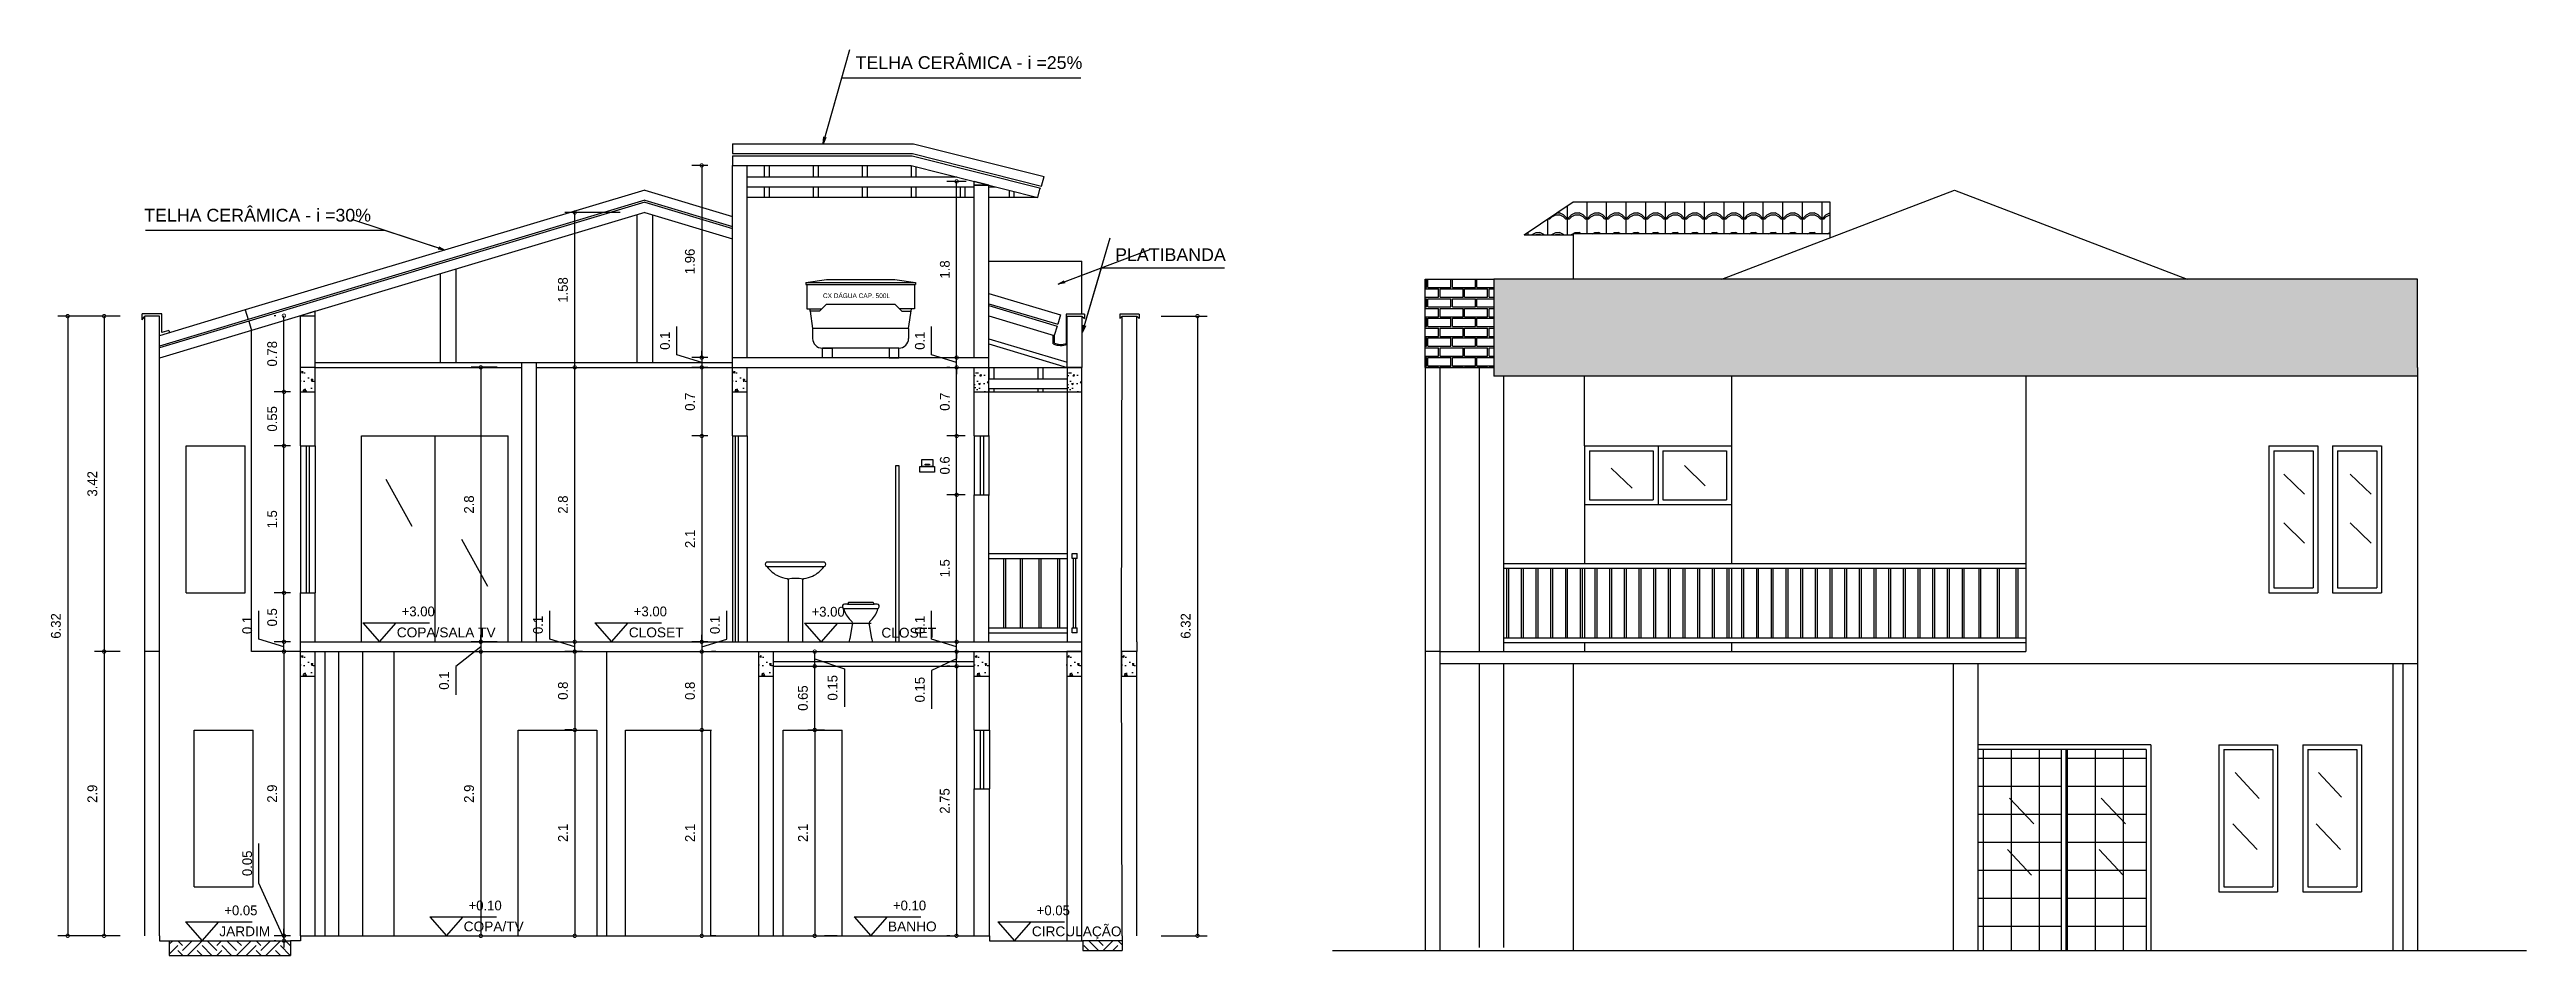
# Model space of a CAD drawing. Extents: x 130 to 509, y 87 to 225.
# Drawn here: x 372.3 to 397.59, y 98.28 to 107.53 of the extents above; entities that cross this region are included whole.
import ezdxf

# ---------------------------------------------------------------- set-up
doc = ezdxf.new("R2010")
doc.units = 0
doc.header["$LTSCALE"] = 7
doc.layers.get('0').update_dxf_attribs({"linetype": 'CONTINUOUS'})
doc.layers.get('DEFPOINTS').update_dxf_attribs({"linetype": 'CONTINUOUS'})
for name, color, linetype in [('01', 7, 'CONTINUOUS'), ('02', 2, 'CONTINUOUS'), ('03', 3, 'CONTINUOUS'), ('04', 4, 'CONTINUOUS'), ('05', 5, 'CONTINUOUS'), ('06', 6, 'CONTINUOUS'), ('20', 2, 'CONTINUOUS'), ('30', 3, 'CONTINUOUS'), ('40', 4, 'CONTINUOUS'), ('50', 5, 'CONTINUOUS'), ('COTAS', 7, 'CONTINUOUS'), ('TEXTO', 3, 'CONTINUOUS')]:
    doc.layers.add(name, color=color, linetype=linetype)
doc.styles.add('ARIAL', font='arial.ttf', dxfattribs={"height": 0.075})
doc.dimstyles.get("Standard").update_dxf_attribs({"dimtxt": 0.18, "dimasz": 0.18, "dimexe": 0.18, "dimexo": 0.0625, "dimgap": 0.09, "dimtad": 0, "dimtih": 1, "dimtoh": 1, "dimdec": 4, "dimzin": 0, "dimdsep": 46, "dimtxsty": 'Standard', "dimcen": 0.09, "dimadec": 0, "dimazin": 0, "dimtfac": 1, "dimtdec": 4, "dimtofl": 0, "dimtmove": 0, "dimatfit": 3, "dimfxl": 1, "dimtolj": 1, "dimtzin": 0, "dimarcsym": 0})
pattern_1 = [(45, (-24.73912, -11.26512), (0.1, 0.3), [0.28284271, -0.28284271]), (45, (-24.68912, -11.31512), (0.1, 0.3), [0.28284271, -0.28284271]), (315, (-24.63912, -11.31512), (0.3, 0.1), [0.14142136, -0.14142136]), (315, (-24.58912, -11.26512), (0.3, 0.1), [0.14142136, -0.14142136]), (315, (-24.53912, -11.21512), (0.3, 0.1), [0.14142136, -0.14142136]), (315, (-24.48912, -11.16512), (0.3, 0.1), [0.14142136, -0.14142136])]
pattern_2 = [(50, (-24.73912, -11.36512), (0.18218467, -0.015939086), [0.01905, -0.20955]), (355, (-24.73912, -11.36512), (-0.03524283, 0.19105664), [0.01524, -0.16764]), (100.451, (-24.72394, -11.36645), (0.1469425, 0.17511669), [0.01619, -0.17809]), (46.1842, (-24.73912, -11.31432), (0.27107904, -0.04204233), [0.028575, -0.314325]), (96.6356, (-24.71653, -11.31782), (0.23740423, 0.24742556), [0.024285, -0.267135]), (351.184, (-24.73912, -11.31432), (0.2374046, 0.24742512), [0.02286, -0.25146]), (21, (-24.71372, -11.32702), (0.15161488, -0.10226552), [0.01905, -0.20955]), (326, (-24.71372, -11.32702), (0.06180203, 0.18418797), [0.01524, -0.16764]), (71.4514, (-24.70109, -11.33554), (0.21341649, 0.08192286), [0.01619, -0.17809]), (37.5, (-24.73912, -11.36512), (0.003088603, 0.084555039), [0, -0.165608, 0, -0.17018, 0, -0.168275]), (7.5, (-24.73912, -11.36512), (0.066819663, 0.100180575), [0, -0.097028, 0, -0.161798, 0, -0.064135]), (327.5, (-24.795764, -11.36512), (0.135590595, -0.005728744), [0, -0.0635, 0, -0.19812, 0, -0.26289]), (317.5, (-24.82116, -11.36512), (0.14812918, 0.02542649), [0, -0.08255, 0, -0.131572, 0, -0.18669])]

msp = doc.modelspace()

# ---------------------------------------------------------------- texts
at = {"layer": '02'}
msp.add_text('CX DÁGUA CAP. 500L', height=0.048, dxfattribs=at).set_placement((380.199, 104.991))
at = {"layer": 'COTAS'}
for s, p in [('+3.00', (375.898, 101.744)), ('+3.00', (378.268, 101.744)), ('+3.00', (380.083, 101.741)), ('+0.05', (374.087, 98.694)), ('+0.10', (376.581, 98.744)), ('+0.10', (380.914, 98.744)), ('+0.05', (382.382, 98.694))]:
    msp.add_text(s, height=0.1, dxfattribs=at).set_placement(p)
at = {"layer": 'TEXTO', "style": 'ARIAL'}
for s, p in [('COPA/SALA TV', (375.848, 101.53)), ('CLOSET', (378.217, 101.53)), ('CLOSET', (380.796, 101.527)), ('COPA/TV', (376.531, 98.53)), ('BANHO', (380.863, 98.53)), ('JARDIM', (374.036, 98.48)), ('CIRCULAÇÃO', (382.332, 98.48))]:
    msp.add_text(s, height=0.1, dxfattribs=at).set_placement(p)
at = {"layer": 'TEXTO', "char_height": 0.13, "style": 'ARIAL'}
for s, insert, attachment_point in [('TELHA CERÂMICA - i =25%', (380.532, 107.393), 4), ('TELHA CERÂMICA - i =30%', (375.585, 105.836), 6), ('PLATIBANDA', (383.182, 105.434), 4)]:
    msp.add_mtext(s, dxfattribs=dict(at, insert=insert, attachment_point=attachment_point))

# ---------------------------------------------------------------- blocks, each defined once
blk = doc.blocks.new('_DOTSMALL')
at = {"color": 0, "linetype": 'ByBlock', "const_width": 0.5}
blk.add_lwpolyline([(-0.0625, 0, 1), (0.0625, 0, 1)], format="xyb", close=True, dxfattribs=at)
blk = doc.blocks.new('*D308')
at = {"color": 0, "linetype": 'ByBlock'}
for p, q in [((379.301, 149.824), (379.138, 149.824)), ((379.238, 149.824), (379.238, 147.864)), ((379.301, 147.864), (379.138, 147.864))]:
    blk.add_line(p, q, dxfattribs=at)
at = {"layer": 'DEFPOINTS', "color": 0, "linetype": 'ByBlock'}
for p in [(379.551, 149.824), (379.238, 147.864), (379.551, 147.864)]:
    blk.add_point(p, dxfattribs=at)
at = {"color": 0, "linetype": 'ByBlock', "xscale": 0.07, "yscale": 0.07, "zscale": 0.07}
for p, rotation in [((379.238, 149.824), 90), ((379.238, 147.864), 270)]:
    blk.add_blockref('_DOTSMALL', p, dxfattribs=dict(at, rotation=rotation))
at = {"color": 2, "linetype": 'ByBlock', "insert": (379.118, 148.844), "char_height": 0.1, "attachment_point": 5, "rotation": 90}
blk.add_mtext('\\A1;1.96', dxfattribs=at)
blk = doc.blocks.new('*D307')
at = {"layer": 'COTAS', "color": 0}
for p, q in [((381.663, 106.182), (381.464, 106.182)), ((381.564, 104.384), (381.564, 106.182))]:
    blk.add_line(p, q, dxfattribs=at)
at = {"layer": 'DEFPOINTS', "color": 0}
for p in [(381.564, 106.182), (381.913, 106.182), (381.566, 104.384)]:
    blk.add_point(p, dxfattribs=at)
at = {"layer": 'COTAS', "color": 0, "xscale": 0.07, "yscale": 0.07, "zscale": 0.07}
for p, rotation in [((381.564, 106.182), 90), ((381.564, 104.384), 270)]:
    blk.add_blockref('_DOTSMALL', p, dxfattribs=dict(at, rotation=rotation))
at = {"layer": 'COTAS', "color": 2, "insert": (381.444, 105.283), "char_height": 0.1, "attachment_point": 5, "rotation": 90}
blk.add_mtext('\\A1;1.8', dxfattribs=at)
blk = doc.blocks.new('*D303')
at = {"layer": 'COTAS', "color": 0}
for p, q in [((378.129, 105.864), (377.565, 105.864)), ((377.665, 104.284), (377.665, 105.864))]:
    blk.add_line(p, q, dxfattribs=at)
at = {"layer": 'DEFPOINTS', "color": 0}
for p in [(377.665, 105.864), (378.379, 105.864), (377.274, 104.284)]:
    blk.add_point(p, dxfattribs=at)
at = {"layer": 'COTAS', "color": 0, "xscale": 0.07, "yscale": 0.07, "zscale": 0.07}
for p, rotation in [((377.665, 105.864), 90), ((377.665, 104.284), 270)]:
    blk.add_blockref('_DOTSMALL', p, dxfattribs=dict(at, rotation=rotation))
at = {"layer": 'COTAS', "color": 2, "insert": (377.545, 105.074), "char_height": 0.1, "attachment_point": 5, "rotation": 90}
blk.add_mtext('\\A1;1.58', dxfattribs=at)
blk = doc.blocks.new('*D327')
at = {"color": 0, "linetype": 'ByBlock'}
for p, q in [((373.301, 148.286), (372.665, 148.286)), ((372.765, 148.286), (372.765, 141.964)), ((373.301, 141.964), (372.665, 141.964))]:
    blk.add_line(p, q, dxfattribs=at)
at = {"layer": 'DEFPOINTS', "color": 0, "linetype": 'ByBlock'}
for p in [(373.551, 148.286), (372.765, 141.964), (373.551, 141.964)]:
    blk.add_point(p, dxfattribs=at)
at = {"color": 0, "linetype": 'ByBlock', "xscale": 0.07, "yscale": 0.07, "zscale": 0.07}
for p, rotation in [((372.765, 148.286), 90), ((372.765, 141.964), 270)]:
    blk.add_blockref('_DOTSMALL', p, dxfattribs=dict(at, rotation=rotation))
at = {"color": 2, "linetype": 'ByBlock', "insert": (372.645, 145.125), "char_height": 0.1, "attachment_point": 5, "rotation": 90}
blk.add_mtext('\\A1;6.32', dxfattribs=at)
blk = doc.blocks.new('*D326')
at = {"layer": 'COTAS', "color": 0}
for p, q in [((372.86, 101.384), (372.86, 98.484)), ((373.024, 98.484), (372.76, 98.484))]:
    blk.add_line(p, q, dxfattribs=at)
at = {"layer": 'DEFPOINTS', "color": 0}
for p in [(373.274, 101.384), (372.86, 98.484), (373.274, 98.484)]:
    blk.add_point(p, dxfattribs=at)
at = {"layer": 'COTAS', "color": 0, "xscale": 0.07, "yscale": 0.07, "zscale": 0.07}
for p, rotation in [((372.86, 101.384), 90), ((372.86, 98.484), 270)]:
    blk.add_blockref('_DOTSMALL', p, dxfattribs=dict(at, rotation=rotation))
at = {"layer": 'COTAS', "color": 2, "insert": (372.74, 99.934), "char_height": 0.1, "attachment_point": 5, "rotation": 90}
blk.add_mtext('\\A1;2.9', dxfattribs=at)
blk = doc.blocks.new('*D325')
at = {"color": 0, "linetype": 'ByBlock'}
for p, q in [((373.301, 148.286), (373.037, 148.286)), ((373.137, 148.286), (373.137, 144.864)), ((373.301, 144.864), (373.037, 144.864))]:
    blk.add_line(p, q, dxfattribs=at)
at = {"layer": 'DEFPOINTS', "color": 0, "linetype": 'ByBlock'}
for p in [(373.551, 148.286), (373.137, 144.864), (373.551, 144.864)]:
    blk.add_point(p, dxfattribs=at)
at = {"color": 0, "linetype": 'ByBlock', "xscale": 0.07, "yscale": 0.07, "zscale": 0.07}
for p, rotation in [((373.137, 148.286), 90), ((373.137, 144.864), 270)]:
    blk.add_blockref('_DOTSMALL', p, dxfattribs=dict(at, rotation=rotation))
at = {"color": 2, "linetype": 'ByBlock', "insert": (373.017, 146.575), "char_height": 0.1, "attachment_point": 5, "rotation": 90}
blk.add_mtext('\\A1;3.42', dxfattribs=at)
blk = doc.blocks.new('*D331')
at = {"layer": 'COTAS', "color": 0}
for p, q in [((376.706, 101.384), (376.706, 98.484)), ((376.477, 98.484), (376.606, 98.484))]:
    blk.add_line(p, q, dxfattribs=at)
at = {"layer": 'DEFPOINTS', "color": 0}
for p in [(376.727, 101.384), (376.706, 98.484), (376.727, 98.484)]:
    blk.add_point(p, dxfattribs=at)
at = {"layer": 'COTAS', "color": 0, "xscale": 0.07, "yscale": 0.07, "zscale": 0.07}
for p, rotation in [((376.706, 101.384), 90), ((376.706, 98.484), 270)]:
    blk.add_blockref('_DOTSMALL', p, dxfattribs=dict(at, rotation=rotation))
at = {"layer": 'COTAS', "color": 2, "insert": (376.586, 99.934), "char_height": 0.1, "attachment_point": 5, "rotation": 90}
blk.add_mtext('\\A1;2.9', dxfattribs=at)
blk = doc.blocks.new('*D319')
at = {"layer": 'COTAS', "color": 0}
for p, q in [((374.441, 99.021), (374.441, 99.427)), ((374.696, 98.459), (374.441, 99.021)), ((374.614, 98.434), (374.596, 98.434)), ((374.696, 98.484), (374.696, 98.554)), ((374.696, 98.484), (374.696, 98.434)), ((374.696, 98.484), (374.696, 98.434)), ((374.696, 98.434), (374.696, 98.364))]:
    blk.add_line(p, q, dxfattribs=at)
at = {"layer": 'DEFPOINTS', "color": 0}
for p in [(374.696, 98.434), (374.864, 98.434), (375.014, 98.484)]:
    blk.add_point(p, dxfattribs=at)
at = {"layer": 'COTAS', "color": 0, "xscale": 0.07, "yscale": 0.07, "zscale": 0.07}
for p, rotation in [((374.696, 98.484), 270), ((374.696, 98.434), 90)]:
    blk.add_blockref('_DOTSMALL', p, dxfattribs=dict(at, rotation=rotation))
at = {"layer": 'COTAS', "color": 2, "insert": (374.321, 99.224), "char_height": 0.1, "attachment_point": 5, "rotation": 90}
blk.add_mtext('\\A1;0.05', dxfattribs=at)
blk = doc.blocks.new('*D318')
at = {"color": 0, "linetype": 'ByBlock'}
for p, q in [((374.891, 144.864), (374.873, 144.864)), ((374.973, 144.864), (374.973, 141.964)), ((375.041, 141.964), (374.873, 141.964))]:
    blk.add_line(p, q, dxfattribs=at)
at = {"layer": 'DEFPOINTS', "color": 0, "linetype": 'ByBlock'}
for p in [(375.141, 144.864), (374.973, 141.964), (375.291, 141.964)]:
    blk.add_point(p, dxfattribs=at)
at = {"color": 0, "linetype": 'ByBlock', "xscale": 0.07, "yscale": 0.07, "zscale": 0.07}
for p, rotation in [((374.973, 144.864), 90), ((374.973, 141.964), 270)]:
    blk.add_blockref('_DOTSMALL', p, dxfattribs=dict(at, rotation=rotation))
at = {"color": 2, "linetype": 'ByBlock', "insert": (374.853, 143.414), "char_height": 0.1, "attachment_point": 5, "rotation": 90}
blk.add_mtext('\\A1;2.9', dxfattribs=at)
blk = doc.blocks.new('*D317')
at = {"layer": 'COTAS', "color": 0}
for p, q in [((378.962, 100.584), (378.962, 98.484)), ((379.104, 98.484), (379.062, 98.484))]:
    blk.add_line(p, q, dxfattribs=at)
at = {"layer": 'DEFPOINTS', "color": 0}
for p in [(378.854, 100.584), (378.854, 98.484), (378.962, 98.484)]:
    blk.add_point(p, dxfattribs=at)
at = {"layer": 'COTAS', "color": 0, "xscale": 0.07, "yscale": 0.07, "zscale": 0.07}
for p, rotation in [((378.962, 100.584), 90), ((378.962, 98.484), 270)]:
    blk.add_blockref('_DOTSMALL', p, dxfattribs=dict(at, rotation=rotation))
at = {"layer": 'COTAS', "color": 2, "insert": (378.842, 99.534), "char_height": 0.1, "attachment_point": 5, "rotation": 90}
blk.add_mtext('\\A1;2.1', dxfattribs=at)
blk = doc.blocks.new('*D300')
at = {"color": 0, "linetype": 'ByBlock'}
for p, q in [((381.771, 144.714), (381.74, 144.714)), ((381.84, 144.714), (381.84, 141.964)), ((381.771, 141.964), (381.74, 141.964))]:
    blk.add_line(p, q, dxfattribs=at)
at = {"layer": 'DEFPOINTS', "color": 0, "linetype": 'ByBlock'}
for p in [(382.021, 144.714), (381.84, 141.964), (382.021, 141.964)]:
    blk.add_point(p, dxfattribs=at)
at = {"color": 0, "linetype": 'ByBlock', "xscale": 0.07, "yscale": 0.07, "zscale": 0.07}
for p, rotation in [((381.84, 144.714), 90), ((381.84, 141.964), 270)]:
    blk.add_blockref('_DOTSMALL', p, dxfattribs=dict(at, rotation=rotation))
at = {"color": 2, "linetype": 'ByBlock', "insert": (381.72, 143.339), "char_height": 0.1, "attachment_point": 5, "rotation": 90}
blk.add_mtext('\\A1;2.75', dxfattribs=at)
blk = doc.blocks.new('*D299')
at = {"layer": 'COTAS', "color": 0}
for p, q in [((380.115, 100.584), (380.115, 98.484)), ((380.345, 98.484), (380.215, 98.484))]:
    blk.add_line(p, q, dxfattribs=at)
at = {"layer": 'DEFPOINTS', "color": 0}
for p in [(379.794, 100.584), (380.095, 98.484), (380.115, 98.484)]:
    blk.add_point(p, dxfattribs=at)
at = {"layer": 'COTAS', "color": 0, "xscale": 0.07, "yscale": 0.07, "zscale": 0.07}
for p, rotation in [((380.115, 100.584), 90), ((380.115, 98.484), 270)]:
    blk.add_blockref('_DOTSMALL', p, dxfattribs=dict(at, rotation=rotation))
at = {"layer": 'COTAS', "color": 2, "insert": (379.995, 99.534), "char_height": 0.1, "attachment_point": 5, "rotation": 90}
blk.add_mtext('\\A1;2.1', dxfattribs=at)
blk = doc.blocks.new('*D297')
at = {"layer": 'COTAS', "color": 0}
for p, q in [((377.665, 100.584), (377.665, 98.484)), ((377.425, 98.484), (377.565, 98.484))]:
    blk.add_line(p, q, dxfattribs=at)
at = {"layer": 'DEFPOINTS', "color": 0}
for p in [(377.889, 100.584), (377.665, 98.484), (377.675, 98.484)]:
    blk.add_point(p, dxfattribs=at)
at = {"layer": 'COTAS', "color": 0, "xscale": 0.07, "yscale": 0.07, "zscale": 0.07}
for p, rotation in [((377.665, 100.584), 90), ((377.665, 98.484), 270)]:
    blk.add_blockref('_DOTSMALL', p, dxfattribs=dict(at, rotation=rotation))
at = {"layer": 'COTAS', "color": 2, "insert": (377.545, 99.534), "char_height": 0.1, "attachment_point": 5, "rotation": 90}
blk.add_mtext('\\A1;2.1', dxfattribs=at)
blk = doc.blocks.new('*D301')
at = {"layer": 'COTAS', "color": 0}
for p, q in [((377.41, 101.511), (377.41, 101.801)), ((377.665, 101.434), (377.41, 101.511)), ((377.416, 101.484), (377.565, 101.484)), ((377.665, 101.484), (377.665, 101.554)), ((377.665, 101.384), (377.665, 101.484)), ((377.665, 101.384), (377.665, 101.484)), ((377.665, 101.384), (377.665, 101.314))]:
    blk.add_line(p, q, dxfattribs=at)
at = {"layer": 'DEFPOINTS', "color": 0}
for p in [(377.665, 101.484), (377.666, 101.484), (377.994, 101.384)]:
    blk.add_point(p, dxfattribs=at)
at = {"layer": 'COTAS', "color": 0, "xscale": 0.07, "yscale": 0.07, "zscale": 0.07}
for p, rotation in [((377.665, 101.484), 270), ((377.665, 101.384), 90)]:
    blk.add_blockref('_DOTSMALL', p, dxfattribs=dict(at, rotation=rotation))
at = {"layer": 'COTAS', "color": 2, "insert": (377.29, 101.656), "char_height": 0.1, "attachment_point": 5, "rotation": 90}
blk.add_mtext('\\A1;0.1', dxfattribs=at)
blk = doc.blocks.new('*D296')
at = {"color": 0, "linetype": 'ByBlock'}
for p, q in [((378.021, 144.864), (377.842, 144.864)), ((377.942, 144.864), (377.942, 144.064)), ((377.915, 144.064), (377.842, 144.064))]:
    blk.add_line(p, q, dxfattribs=at)
at = {"layer": 'DEFPOINTS', "color": 0, "linetype": 'ByBlock'}
for p in [(378.271, 144.864), (377.942, 144.064), (378.165, 144.064)]:
    blk.add_point(p, dxfattribs=at)
at = {"color": 0, "linetype": 'ByBlock', "xscale": 0.07, "yscale": 0.07, "zscale": 0.07}
for p, rotation in [((377.942, 144.864), 90), ((377.942, 144.064), 270)]:
    blk.add_blockref('_DOTSMALL', p, dxfattribs=dict(at, rotation=rotation))
at = {"color": 2, "linetype": 'ByBlock', "insert": (377.822, 144.464), "char_height": 0.1, "attachment_point": 5, "rotation": 90}
blk.add_mtext('\\A1;0.8', dxfattribs=at)
blk = doc.blocks.new('*D330')
at = {"layer": 'COTAS', "color": 0}
for p, q in [((376.706, 101.434), (376.451, 101.233)), ((376.706, 101.484), (376.706, 101.554)), ((376.706, 101.484), (376.706, 101.384)), ((376.706, 101.484), (376.706, 101.384)), ((376.451, 101.233), (376.451, 100.943)), ((376.477, 101.384), (376.606, 101.384)), ((376.706, 101.384), (376.706, 101.314))]:
    blk.add_line(p, q, dxfattribs=at)
at = {"layer": 'DEFPOINTS', "color": 0}
for p in [(377.124, 101.484), (376.706, 101.384), (376.727, 101.384)]:
    blk.add_point(p, dxfattribs=at)
at = {"layer": 'COTAS', "color": 0, "xscale": 0.07, "yscale": 0.07, "zscale": 0.07}
for p, rotation in [((376.706, 101.484), 270), ((376.706, 101.384), 90)]:
    blk.add_blockref('_DOTSMALL', p, dxfattribs=dict(at, rotation=rotation))
at = {"layer": 'COTAS', "color": 2, "insert": (376.331, 101.088), "char_height": 0.1, "attachment_point": 5, "rotation": 90}
blk.add_mtext('\\A1;0.1', dxfattribs=at)
blk = doc.blocks.new('*D329')
at = {"color": 0, "linetype": 'ByBlock'}
for p, q in [((377.151, 147.764), (376.883, 147.764)), ((376.983, 147.764), (376.983, 144.964)), ((377.151, 144.964), (376.883, 144.964))]:
    blk.add_line(p, q, dxfattribs=at)
at = {"layer": 'DEFPOINTS', "color": 0, "linetype": 'ByBlock'}
for p in [(377.401, 147.764), (376.983, 144.964), (377.401, 144.964)]:
    blk.add_point(p, dxfattribs=at)
at = {"color": 0, "linetype": 'ByBlock', "xscale": 0.07, "yscale": 0.07, "zscale": 0.07}
for p, rotation in [((376.983, 147.764), 90), ((376.983, 144.964), 270)]:
    blk.add_blockref('_DOTSMALL', p, dxfattribs=dict(at, rotation=rotation))
at = {"color": 2, "linetype": 'ByBlock', "insert": (376.863, 146.364), "char_height": 0.1, "attachment_point": 5, "rotation": 90}
blk.add_mtext('\\A1;2.8', dxfattribs=at)
blk = doc.blocks.new('*D324')
at = {"layer": 'COTAS', "color": 0}
for p, q in [((374.614, 104.811), (374.596, 104.811)), ((374.696, 104.034), (374.696, 104.811))]:
    blk.add_line(p, q, dxfattribs=at)
at = {"layer": 'DEFPOINTS', "color": 0}
for p in [(374.696, 104.811), (374.864, 104.811), (375.014, 104.034)]:
    blk.add_point(p, dxfattribs=at)
at = {"layer": 'COTAS', "color": 0, "xscale": 0.07, "yscale": 0.07, "zscale": 0.07}
for p, rotation in [((374.696, 104.811), 90), ((374.696, 104.034), 270)]:
    blk.add_blockref('_DOTSMALL', p, dxfattribs=dict(at, rotation=rotation))
at = {"layer": 'COTAS', "color": 2, "insert": (374.576, 104.423), "char_height": 0.1, "attachment_point": 5, "rotation": 90}
blk.add_mtext('\\A1;0.78', dxfattribs=at)
blk = doc.blocks.new('*D323')
at = {"layer": 'COTAS', "color": 0}
for p, q in [((374.764, 104.034), (374.596, 104.034)), ((374.696, 103.484), (374.696, 104.034))]:
    blk.add_line(p, q, dxfattribs=at)
at = {"layer": 'DEFPOINTS', "color": 0}
for p in [(374.696, 104.034), (375.014, 104.034), (375.014, 103.484)]:
    blk.add_point(p, dxfattribs=at)
at = {"layer": 'COTAS', "color": 0, "xscale": 0.07, "yscale": 0.07, "zscale": 0.07}
for p, rotation in [((374.696, 104.034), 90), ((374.696, 103.484), 270)]:
    blk.add_blockref('_DOTSMALL', p, dxfattribs=dict(at, rotation=rotation))
at = {"layer": 'COTAS', "color": 2, "insert": (374.576, 103.759), "char_height": 0.1, "attachment_point": 5, "rotation": 90}
blk.add_mtext('\\A1;0.55', dxfattribs=at)
blk = doc.blocks.new('*D322')
at = {"layer": 'COTAS', "color": 0}
for p, q in [((374.764, 103.484), (374.596, 103.484)), ((374.696, 101.984), (374.696, 103.484))]:
    blk.add_line(p, q, dxfattribs=at)
at = {"layer": 'DEFPOINTS', "color": 0}
for p in [(374.696, 103.484), (375.014, 103.484), (375.014, 101.984)]:
    blk.add_point(p, dxfattribs=at)
at = {"layer": 'COTAS', "color": 0, "xscale": 0.07, "yscale": 0.07, "zscale": 0.07}
for p, rotation in [((374.696, 103.484), 90), ((374.696, 101.984), 270)]:
    blk.add_blockref('_DOTSMALL', p, dxfattribs=dict(at, rotation=rotation))
at = {"layer": 'COTAS', "color": 2, "insert": (374.576, 102.734), "char_height": 0.1, "attachment_point": 5, "rotation": 90}
blk.add_mtext('\\A1;1.5', dxfattribs=at)
blk = doc.blocks.new('*D321')
at = {"layer": 'COTAS', "color": 0}
for p, q in [((374.764, 101.984), (374.596, 101.984)), ((374.696, 101.484), (374.696, 101.984))]:
    blk.add_line(p, q, dxfattribs=at)
at = {"layer": 'DEFPOINTS', "color": 0}
for p in [(374.696, 101.984), (375.014, 101.984), (375.014, 101.484)]:
    blk.add_point(p, dxfattribs=at)
at = {"layer": 'COTAS', "color": 0, "xscale": 0.07, "yscale": 0.07, "zscale": 0.07}
for p, rotation in [((374.696, 101.984), 90), ((374.696, 101.484), 270)]:
    blk.add_blockref('_DOTSMALL', p, dxfattribs=dict(at, rotation=rotation))
at = {"layer": 'COTAS', "color": 2, "insert": (374.576, 101.734), "char_height": 0.1, "attachment_point": 5, "rotation": 90}
blk.add_mtext('\\A1;0.5', dxfattribs=at)
blk = doc.blocks.new('*D320')
at = {"layer": 'COTAS', "color": 0}
for p, q in [((374.441, 101.511), (374.441, 101.801)), ((374.696, 101.434), (374.441, 101.511)), ((374.764, 101.484), (374.596, 101.484)), ((374.696, 101.484), (374.696, 101.554)), ((374.696, 101.384), (374.696, 101.484)), ((374.696, 101.384), (374.696, 101.484)), ((374.696, 101.384), (374.696, 101.314))]:
    blk.add_line(p, q, dxfattribs=at)
at = {"layer": 'DEFPOINTS', "color": 0}
for p in [(374.696, 101.484), (375.014, 101.484), (374.864, 101.384)]:
    blk.add_point(p, dxfattribs=at)
at = {"layer": 'COTAS', "color": 0, "xscale": 0.07, "yscale": 0.07, "zscale": 0.07}
for p, rotation in [((374.696, 101.484), 270), ((374.696, 101.384), 90)]:
    blk.add_blockref('_DOTSMALL', p, dxfattribs=dict(at, rotation=rotation))
at = {"layer": 'COTAS', "color": 2, "insert": (374.321, 101.656), "char_height": 0.1, "attachment_point": 5, "rotation": 90}
blk.add_mtext('\\A1;0.1', dxfattribs=at)
blk = doc.blocks.new('*D302')
at = {"layer": 'COTAS', "color": 0}
for p, q in [((377.524, 104.284), (377.765, 104.284)), ((377.665, 101.484), (377.665, 104.284))]:
    blk.add_line(p, q, dxfattribs=at)
at = {"layer": 'DEFPOINTS', "color": 0}
for p in [(377.274, 104.284), (377.665, 104.284), (377.666, 101.484)]:
    blk.add_point(p, dxfattribs=at)
at = {"layer": 'COTAS', "color": 0, "xscale": 0.07, "yscale": 0.07, "zscale": 0.07}
for p, rotation in [((377.665, 104.284), 90), ((377.665, 101.484), 270)]:
    blk.add_blockref('_DOTSMALL', p, dxfattribs=dict(at, rotation=rotation))
at = {"layer": 'COTAS', "color": 2, "insert": (377.545, 102.884), "char_height": 0.1, "attachment_point": 5, "rotation": 90}
blk.add_mtext('\\A1;2.8', dxfattribs=at)
blk = doc.blocks.new('*D332')
at = {"layer": 'COTAS', "color": 0}
for p, q in [((379.886, 101.384), (380.015, 101.384)), ((380.115, 101.234), (380.115, 101.384)), ((380.115, 101.309), (380.418, 101.21)), ((380.418, 101.21), (380.418, 100.82))]:
    blk.add_line(p, q, dxfattribs=at)
at = {"layer": 'DEFPOINTS', "color": 0}
for p in [(379.794, 101.234), (380.115, 101.384), (380.136, 101.384)]:
    blk.add_point(p, dxfattribs=at)
at = {"layer": 'COTAS', "color": 0, "xscale": 0.07, "yscale": 0.07, "zscale": 0.07}
for p, rotation in [((380.115, 101.384), 90), ((380.115, 101.234), 270)]:
    blk.add_blockref('_DOTSMALL', p, dxfattribs=dict(at, rotation=rotation))
at = {"layer": 'COTAS', "color": 2, "insert": (380.298, 101.015), "char_height": 0.1, "attachment_point": 5, "rotation": 90}
blk.add_mtext('\\A1;0.15', dxfattribs=at)
blk = doc.blocks.new('*D316')
at = {"layer": 'COTAS', "color": 0}
for p, q in [((378.962, 101.384), (378.962, 100.584)), ((378.434, 100.584), (379.062, 100.584))]:
    blk.add_line(p, q, dxfattribs=at)
at = {"layer": 'DEFPOINTS', "color": 0}
for p in [(378.854, 101.384), (378.184, 100.584), (378.962, 100.584)]:
    blk.add_point(p, dxfattribs=at)
at = {"layer": 'COTAS', "color": 0, "xscale": 0.07, "yscale": 0.07, "zscale": 0.07}
for p, rotation in [((378.962, 101.384), 90), ((378.962, 100.584), 270)]:
    blk.add_blockref('_DOTSMALL', p, dxfattribs=dict(at, rotation=rotation))
at = {"layer": 'COTAS', "color": 2, "insert": (378.842, 100.984), "char_height": 0.1, "attachment_point": 5, "rotation": 90}
blk.add_mtext('\\A1;0.8', dxfattribs=at)
blk = doc.blocks.new('*D315')
at = {"layer": 'COTAS', "color": 0}
for p, q in [((379.217, 101.511), (379.217, 101.801)), ((378.962, 101.484), (378.962, 101.554)), ((378.962, 101.434), (379.217, 101.511)), ((378.962, 101.484), (378.962, 101.384)), ((378.962, 101.484), (378.962, 101.384)), ((378.962, 101.384), (378.962, 101.314)), ((379.104, 101.384), (379.062, 101.384))]:
    blk.add_line(p, q, dxfattribs=at)
at = {"layer": 'DEFPOINTS', "color": 0}
for p in [(379.274, 101.484), (378.854, 101.384), (378.962, 101.384)]:
    blk.add_point(p, dxfattribs=at)
at = {"layer": 'COTAS', "color": 0, "xscale": 0.07, "yscale": 0.07, "zscale": 0.07}
for p, rotation in [((378.962, 101.484), 270), ((378.962, 101.384), 90)]:
    blk.add_blockref('_DOTSMALL', p, dxfattribs=dict(at, rotation=rotation))
at = {"layer": 'COTAS', "color": 2, "insert": (379.097, 101.656), "char_height": 0.1, "attachment_point": 5, "rotation": 90}
blk.add_mtext('\\A1;0.1', dxfattribs=at)
blk = doc.blocks.new('*D314')
at = {"layer": 'COTAS', "color": 0}
for p, q in [((381.494, 104.284), (381.464, 104.284)), ((381.564, 103.584), (381.564, 104.284))]:
    blk.add_line(p, q, dxfattribs=at)
at = {"layer": 'DEFPOINTS', "color": 0}
for p in [(381.564, 104.284), (381.744, 104.284), (381.744, 103.584)]:
    blk.add_point(p, dxfattribs=at)
at = {"layer": 'COTAS', "color": 0, "xscale": 0.07, "yscale": 0.07, "zscale": 0.07}
for p, rotation in [((381.564, 104.284), 90), ((381.564, 103.584), 270)]:
    blk.add_blockref('_DOTSMALL', p, dxfattribs=dict(at, rotation=rotation))
at = {"layer": 'COTAS', "color": 2, "insert": (381.444, 103.934), "char_height": 0.1, "attachment_point": 5, "rotation": 90}
blk.add_mtext('\\A1;0.7', dxfattribs=at)
blk = doc.blocks.new('*D313')
at = {"layer": 'COTAS', "color": 0}
for p, q in [((381.65, 103.584), (381.464, 103.584)), ((381.564, 102.984), (381.564, 103.584))]:
    blk.add_line(p, q, dxfattribs=at)
at = {"layer": 'DEFPOINTS', "color": 0}
for p in [(381.564, 103.584), (381.9, 103.584), (381.9, 102.984)]:
    blk.add_point(p, dxfattribs=at)
at = {"layer": 'COTAS', "color": 0, "xscale": 0.07, "yscale": 0.07, "zscale": 0.07}
for p, rotation in [((381.564, 103.584), 90), ((381.564, 102.984), 270)]:
    blk.add_blockref('_DOTSMALL', p, dxfattribs=dict(at, rotation=rotation))
at = {"layer": 'COTAS', "color": 2, "insert": (381.444, 103.284), "char_height": 0.1, "attachment_point": 5, "rotation": 90}
blk.add_mtext('\\A1;0.6', dxfattribs=at)
blk = doc.blocks.new('*D312')
at = {"layer": 'COTAS', "color": 0}
for p, q in [((381.65, 102.984), (381.464, 102.984)), ((381.564, 101.484), (381.564, 102.984))]:
    blk.add_line(p, q, dxfattribs=at)
at = {"layer": 'DEFPOINTS', "color": 0}
for p in [(381.564, 102.984), (381.9, 102.984), (381.574, 101.484)]:
    blk.add_point(p, dxfattribs=at)
at = {"layer": 'COTAS', "color": 0, "xscale": 0.07, "yscale": 0.07, "zscale": 0.07}
for p, rotation in [((381.564, 102.984), 90), ((381.564, 101.484), 270)]:
    blk.add_blockref('_DOTSMALL', p, dxfattribs=dict(at, rotation=rotation))
at = {"layer": 'COTAS', "color": 2, "insert": (381.444, 102.234), "char_height": 0.1, "attachment_point": 5, "rotation": 90}
blk.add_mtext('\\A1;1.5', dxfattribs=at)
blk = doc.blocks.new('*D311')
at = {"layer": 'COTAS', "color": 0}
for p, q in [((378.962, 103.584), (378.962, 101.484)), ((379.024, 101.484), (378.862, 101.484))]:
    blk.add_line(p, q, dxfattribs=at)
at = {"layer": 'DEFPOINTS', "color": 0}
for p in [(379.274, 103.584), (378.962, 101.484), (379.274, 101.484)]:
    blk.add_point(p, dxfattribs=at)
at = {"layer": 'COTAS', "color": 0, "xscale": 0.07, "yscale": 0.07, "zscale": 0.07}
for p, rotation in [((378.962, 103.584), 90), ((378.962, 101.484), 270)]:
    blk.add_blockref('_DOTSMALL', p, dxfattribs=dict(at, rotation=rotation))
at = {"layer": 'COTAS', "color": 2, "insert": (378.842, 102.534), "char_height": 0.1, "attachment_point": 5, "rotation": 90}
blk.add_mtext('\\A1;2.1', dxfattribs=at)
blk = doc.blocks.new('*D310')
at = {"layer": 'COTAS', "color": 0}
for p, q in [((378.962, 104.284), (378.962, 103.584)), ((379.024, 103.584), (378.862, 103.584))]:
    blk.add_line(p, q, dxfattribs=at)
at = {"layer": 'DEFPOINTS', "color": 0}
for p in [(379.274, 104.284), (378.962, 103.584), (379.274, 103.584)]:
    blk.add_point(p, dxfattribs=at)
at = {"layer": 'COTAS', "color": 0, "xscale": 0.07, "yscale": 0.07, "zscale": 0.07}
for p, rotation in [((378.962, 104.284), 90), ((378.962, 103.584), 270)]:
    blk.add_blockref('_DOTSMALL', p, dxfattribs=dict(at, rotation=rotation))
at = {"layer": 'COTAS', "color": 2, "insert": (378.842, 103.934), "char_height": 0.1, "attachment_point": 5, "rotation": 90}
blk.add_mtext('\\A1;0.7', dxfattribs=at)
blk = doc.blocks.new('*D309')
at = {"layer": 'COTAS', "color": 0}
for p, q in [((378.707, 104.411), (378.707, 104.701)), ((378.962, 104.384), (378.962, 104.454)), ((378.962, 104.334), (378.707, 104.411)), ((379.024, 104.284), (378.862, 104.284)), ((378.962, 104.384), (378.962, 104.284)), ((378.962, 104.384), (378.962, 104.284)), ((378.962, 104.284), (378.962, 104.214))]:
    blk.add_line(p, q, dxfattribs=at)
at = {"layer": 'DEFPOINTS', "color": 0}
for p in [(378.962, 104.284), (379.274, 104.384), (379.274, 104.284)]:
    blk.add_point(p, dxfattribs=at)
at = {"layer": 'COTAS', "color": 0, "xscale": 0.07, "yscale": 0.07, "zscale": 0.07}
for p, rotation in [((378.962, 104.384), 270), ((378.962, 104.284), 90)]:
    blk.add_blockref('_DOTSMALL', p, dxfattribs=dict(at, rotation=rotation))
at = {"layer": 'COTAS', "color": 2, "insert": (378.587, 104.556), "char_height": 0.1, "attachment_point": 5, "rotation": 90}
blk.add_mtext('\\A1;0.1', dxfattribs=at)
blk = doc.blocks.new('*D306')
at = {"layer": 'COTAS', "color": 0}
for p, q in [((381.309, 104.411), (381.309, 104.701)), ((381.564, 104.384), (381.564, 104.454)), ((381.564, 104.334), (381.309, 104.411)), ((381.316, 104.384), (381.464, 104.384)), ((381.564, 104.284), (381.564, 104.384)), ((381.564, 104.284), (381.564, 104.384)), ((381.564, 104.284), (381.564, 104.214))]:
    blk.add_line(p, q, dxfattribs=at)
at = {"layer": 'DEFPOINTS', "color": 0}
for p in [(381.564, 104.384), (381.566, 104.384), (381.566, 104.284)]:
    blk.add_point(p, dxfattribs=at)
at = {"layer": 'COTAS', "color": 0, "xscale": 0.07, "yscale": 0.07, "zscale": 0.07}
for p, rotation in [((381.564, 104.384), 270), ((381.564, 104.284), 90)]:
    blk.add_blockref('_DOTSMALL', p, dxfattribs=dict(at, rotation=rotation))
at = {"layer": 'COTAS', "color": 2, "insert": (381.189, 104.556), "char_height": 0.1, "attachment_point": 5, "rotation": 90}
blk.add_mtext('\\A1;0.1', dxfattribs=at)
blk = doc.blocks.new('*D305')
at = {"layer": 'COTAS', "color": 0}
for p, q in [((381.309, 101.511), (381.309, 101.801)), ((381.564, 101.434), (381.309, 101.511)), ((381.324, 101.484), (381.464, 101.484)), ((381.564, 101.484), (381.564, 101.554)), ((381.564, 101.384), (381.564, 101.484)), ((381.564, 101.384), (381.564, 101.484)), ((381.564, 101.384), (381.564, 101.314))]:
    blk.add_line(p, q, dxfattribs=at)
at = {"layer": 'DEFPOINTS', "color": 0}
for p in [(381.564, 101.484), (381.574, 101.484), (381.574, 101.384)]:
    blk.add_point(p, dxfattribs=at)
at = {"layer": 'COTAS', "color": 0, "xscale": 0.07, "yscale": 0.07, "zscale": 0.07}
for p, rotation in [((381.564, 101.484), 270), ((381.564, 101.384), 90)]:
    blk.add_blockref('_DOTSMALL', p, dxfattribs=dict(at, rotation=rotation))
at = {"layer": 'COTAS', "color": 2, "insert": (381.189, 101.656), "char_height": 0.1, "attachment_point": 5, "rotation": 90}
blk.add_mtext('\\A1;0.1', dxfattribs=at)
blk = doc.blocks.new('*D304')
at = {"layer": 'COTAS', "color": 0}
for p, q in [((381.564, 101.309), (381.309, 101.191)), ((381.309, 101.191), (381.309, 100.801)), ((381.324, 101.384), (381.464, 101.384)), ((381.564, 101.234), (381.564, 101.384))]:
    blk.add_line(p, q, dxfattribs=at)
at = {"layer": 'DEFPOINTS', "color": 0}
for p in [(381.564, 101.384), (381.574, 101.384), (381.744, 101.234)]:
    blk.add_point(p, dxfattribs=at)
at = {"layer": 'COTAS', "color": 0, "xscale": 0.07, "yscale": 0.07, "zscale": 0.07}
for p, rotation in [((381.564, 101.384), 90), ((381.564, 101.234), 270)]:
    blk.add_blockref('_DOTSMALL', p, dxfattribs=dict(at, rotation=rotation))
at = {"layer": 'COTAS', "color": 2, "insert": (381.189, 100.996), "char_height": 0.1, "attachment_point": 5, "rotation": 90}
blk.add_mtext('\\A1;0.15', dxfattribs=at)
blk = doc.blocks.new('*D298')
at = {"color": 0, "linetype": 'ByBlock'}
for p, q in [((380.321, 144.714), (380.492, 144.714)), ((380.392, 144.064), (380.392, 144.714)), ((380.321, 144.064), (380.492, 144.064))]:
    blk.add_line(p, q, dxfattribs=at)
at = {"layer": 'DEFPOINTS', "color": 0, "linetype": 'ByBlock'}
for p in [(380.071, 144.714), (380.392, 144.714), (380.071, 144.064)]:
    blk.add_point(p, dxfattribs=at)
at = {"color": 0, "linetype": 'ByBlock', "xscale": 0.07, "yscale": 0.07, "zscale": 0.07}
for p, rotation in [((380.392, 144.714), 90), ((380.392, 144.064), 270)]:
    blk.add_blockref('_DOTSMALL', p, dxfattribs=dict(at, rotation=rotation))
at = {"color": 2, "linetype": 'ByBlock', "insert": (380.272, 144.389), "char_height": 0.1, "attachment_point": 5, "rotation": 90}
blk.add_mtext('\\A1;0.65', dxfattribs=at)
blk = doc.blocks.new('LOUÇA-23')
blk.add_lwpolyline([(0, -0.001), (0.071, -0.001, 0.414214), (0.076, 0.004), (0.076, 0.638, -0.001012), (0.078, 0.638, 0.278163), (0.083, 0.64), (0.083, 0.641, -0.198576), (0.089, 0.645, 0.069944), (0.172, 0.669, 0.067017), (0.238, 0.71, 0.054509), (0.292, 0.767, -0.104847), (0.296, 0.771, 0.772082), (0.292, 0.81, 0.036547), (0.29, 0.81), (0.211, 0.81), (0, 0.81), (-0.211, 0.81), (-0.29, 0.81, 0.036547), (-0.292, 0.81, 0.772082), (-0.296, 0.771, -0.104847), (-0.292, 0.767, 0.054509), (-0.238, 0.71, 0.067017), (-0.172, 0.669, 0.069944), (-0.089, 0.645, -0.198576), (-0.083, 0.641), (-0.083, 0.64, 0.278163), (-0.078, 0.638, -0.001012), (-0.076, 0.638), (-0.076, 0.004, 0.414214), (-0.071, -0.001)], format="xyb", close=True)
for points in [[(-0.296, 0.771, 0.064534), (-0.291, 0.769, 0.046224), (-0.291, 0.769), (0, 0.769), (0.291, 0.769, 0.046224), (0.291, 0.769, 0.064534), (0.296, 0.771, 0.064534)], [(0.076, 0.638, 0.037131), (0.001, 0.646), (-0.002, 0.646, 0.036534), (-0.076, 0.638, 0.037602)]]:
    blk.add_lwpolyline(points, format="xyb")
blk = doc.blocks.new('LOUÇA-01')
blk.add_lwpolyline([(0, 0), (0.111, 0), (0.116, 0, 0.430189), (0.119, 0.004), (0.115, 0.029), (0.115, 0.029, 0.221855), (0.111, 0.033), (0.087, 0.172, -0.088189), (0.088, 0.193, -0.142745), (0.101, 0.217), (0.108, 0.223, 0.143489), (0.174, 0.336, -0.13045), (0.18, 0.345, 0.692721), (0.166, 0.385), (0.137, 0.385, -0.335716), (0.131, 0.39), (0.13, 0.397, 0.365938), (0.125, 0.4), (0, 0.4), (-0.125, 0.4, 0.365938), (-0.13, 0.397), (-0.131, 0.39, -0.335716), (-0.137, 0.385), (-0.166, 0.385, 0.692721), (-0.18, 0.345, -0.13045), (-0.174, 0.336, 0.143489), (-0.108, 0.223), (-0.101, 0.217, -0.142745), (-0.088, 0.193, -0.088189), (-0.087, 0.172), (-0.111, 0.033, 0.221855), (-0.115, 0.029), (-0.115, 0.029), (-0.119, 0.004, 0.430189), (-0.116, 0), (-0.111, 0)], format="xyb", close=True)
blk.add_lwpolyline([(-0.18, 0.345, 0.161456), (-0.166, 0.34), (0, 0.34), (0.166, 0.34, 0.161456), (0.18, 0.345)], format="xyb")
blk.add_lwpolyline([(-0.137, 0.385), (0, 0.385), (0.137, 0.385)])
blk = doc.blocks.new('*D328')
at = {"color": 0, "linetype": 'ByBlock'}
for p, q in [((383.93, 148.286), (384.4, 148.286)), ((384.3, 148.286), (384.3, 141.964)), ((383.93, 141.964), (384.4, 141.964))]:
    blk.add_line(p, q, dxfattribs=at)
at = {"layer": 'DEFPOINTS', "color": 0, "linetype": 'ByBlock'}
for p in [(383.68, 148.286), (383.68, 141.964), (384.3, 141.964)]:
    blk.add_point(p, dxfattribs=at)
at = {"color": 0, "linetype": 'ByBlock', "xscale": 0.07, "yscale": 0.07, "zscale": 0.07}
for p, rotation in [((384.3, 148.286), 90), ((384.3, 141.964), 270)]:
    blk.add_blockref('_DOTSMALL', p, dxfattribs=dict(at, rotation=rotation))
at = {"color": 2, "linetype": 'ByBlock', "insert": (384.18, 145.125), "char_height": 0.1, "attachment_point": 5, "rotation": 90}
blk.add_mtext('\\A1;6.32', dxfattribs=at)

# ---------------------------------------------------------------- dimensions: what is measured, and where the dimension line sits
at = {"layer": 'COTAS'}
for base, p1, p2, picture, middle in [((378.962, 104.384), (379.274, 106.344), (379.274, 104.384), '*D308', (378.842, 105.364)), ((372.488, 98.484), (373.274, 104.807), (373.274, 98.484), '*D327', (372.368, 101.645)), ((372.86, 101.384), (373.274, 104.807), (373.274, 101.384), '*D325', (372.74, 103.095)), ((384.024, 98.484), (383.403, 104.807), (383.403, 98.484), '*D328', (383.904, 101.645)), ((376.706, 101.484), (377.124, 104.284), (377.124, 101.484), '*D329', (376.586, 102.884)), ((374.696, 98.484), (374.864, 101.384), (375.014, 98.484), '*D318', (374.576, 99.934)), ((377.665, 100.584), (377.994, 101.384), (377.889, 100.584), '*D296', (377.545, 100.984)), ((380.115, 101.234), (379.794, 100.584), (379.794, 101.234), '*D298', (379.995, 100.909)), ((381.564, 98.484), (381.744, 101.234), (381.744, 98.484), '*D300', (381.444, 99.859))]:
    dim = msp.add_linear_dim(base=base, p1=p1, p2=p2, angle=90, dimstyle='Standard', override={"dimtxt": 0.1, "dimasz": 0.07, "dimexe": 0.1, "dimexo": 0.25, "dimgap": 0.07, "dimtad": 1, "dimtih": 0, "dimtoh": 0, "dimdec": 2, "dimzin": 8, "dimblk1": 'DOTSMALL', "dimblk2": 'DOTSMALL', "dimsah": 1, "dimcen": -0.1, "dimclrt": 2, "dimtdec": 2, "dimtofl": 1}, dxfattribs=at)
    dim.commit()
    dim.dimension.update_dxf_attribs({"geometry": picture, "text_midpoint": middle, "insert": (-0.277, -43.479)})
for base, p1, p2, picture, middle in [((381.564, 106.182), (381.566, 104.384), (381.913, 106.182), '*D307', (381.444, 105.283)), ((377.665, 105.864), (377.274, 104.284), (378.379, 105.864), '*D303', (377.545, 105.074)), ((374.696, 104.811), (375.014, 104.034), (374.864, 104.811), '*D324', (374.576, 104.423)), ((378.962, 104.284), (379.274, 104.384), (379.274, 104.284), '*D309', (378.587, 104.481)), ((381.564, 104.384), (381.566, 104.284), (381.566, 104.384), '*D306', (381.189, 104.481)), ((377.665, 104.284), (377.666, 101.484), (377.274, 104.284), '*D302', (377.545, 102.884)), ((378.962, 103.584), (379.274, 104.284), (379.274, 103.584), '*D310', (378.842, 103.934)), ((381.564, 104.284), (381.744, 103.584), (381.744, 104.284), '*D314', (381.444, 103.934)), ((374.696, 104.034), (375.014, 103.484), (375.014, 104.034), '*D323', (374.576, 103.759)), ((374.696, 103.484), (375.014, 101.984), (375.014, 103.484), '*D322', (374.576, 102.734)), ((378.962, 101.484), (379.274, 103.584), (379.274, 101.484), '*D311', (378.842, 102.534)), ((381.564, 103.584), (381.9, 102.984), (381.9, 103.584), '*D313', (381.444, 103.284)), ((381.564, 102.984), (381.574, 101.484), (381.9, 102.984), '*D312', (381.444, 102.234)), ((374.696, 101.984), (375.014, 101.484), (375.014, 101.984), '*D321', (374.576, 101.734)), ((374.696, 101.484), (374.864, 101.384), (375.014, 101.484), '*D320', (374.321, 101.581)), ((377.665, 101.484), (377.994, 101.384), (377.666, 101.484), '*D301', (377.29, 101.581)), ((378.962, 101.384), (379.274, 101.484), (378.854, 101.384), '*D315', (379.097, 101.581)), ((381.564, 101.484), (381.574, 101.384), (381.574, 101.484), '*D305', (381.189, 101.581)), ((372.86, 98.484), (373.274, 101.384), (373.274, 98.484), '*D326', (372.74, 99.934)), ((376.706, 98.484), (376.727, 101.384), (376.727, 98.484), '*D331', (376.586, 99.934)), ((378.962, 100.584), (378.854, 101.384), (378.184, 100.584), '*D316', (378.842, 100.984)), ((377.665, 98.484), (377.889, 100.584), (377.675, 98.484), '*D297', (377.545, 99.534)), ((378.962, 98.484), (378.854, 100.584), (378.854, 98.484), '*D317', (378.842, 99.534)), ((380.115, 98.484), (379.794, 100.584), (380.095, 98.484), '*D299', (379.995, 99.534))]:
    dim = msp.add_linear_dim(base=base, p1=p1, p2=p2, angle=90, dimstyle='Standard', override={"dimtxt": 0.1, "dimasz": 0.07, "dimexe": 0.1, "dimexo": 0.25, "dimgap": 0.07, "dimtad": 1, "dimtih": 0, "dimtoh": 0, "dimdec": 2, "dimzin": 8, "dimblk1": 'DOTSMALL', "dimblk2": 'DOTSMALL', "dimsah": 1, "dimcen": -0.1, "dimse1": 1, "dimclrt": 2, "dimtdec": 2, "dimtofl": 1, "dimtmove": 1}, dxfattribs=at)
    dim.commit()
    dim.dimension.update_dxf_attribs({"geometry": picture, "text_midpoint": middle})
for base, p1, p2, picture, middle in [((376.706, 101.384), (377.124, 101.484), (376.727, 101.384), '*D330', (376.451, 101.163)), ((380.115, 101.384), (379.794, 101.234), (380.136, 101.384), '*D332', (380.418, 101.14)), ((381.564, 101.384), (381.744, 101.234), (381.574, 101.384), '*D304', (381.309, 101.121)), ((374.696, 98.434), (375.014, 98.484), (374.864, 98.434), '*D319', (374.441, 99.091))]:
    dim = msp.add_linear_dim(base=base, p1=p1, p2=p2, angle=90, dimstyle='Standard', override={"dimtxt": 0.1, "dimasz": 0.07, "dimexe": 0.1, "dimexo": 0.25, "dimgap": 0.07, "dimtad": 1, "dimtih": 0, "dimtoh": 0, "dimdec": 2, "dimzin": 8, "dimblk1": 'DOTSMALL', "dimblk2": 'DOTSMALL', "dimsah": 1, "dimcen": -0.1, "dimse1": 1, "dimclrt": 2, "dimtdec": 2, "dimtofl": 1, "dimtmove": 1}, dxfattribs=at)
    dim.commit()
    dim.dimension.update_dxf_attribs({"geometry": picture, "text_midpoint": middle, "dimtype": 160})

# ---------------------------------------------------------------- hatches: boundary and pattern name
at = {"layer": '01'}
h = msp.add_hatch(dxfattribs=at)
h.set_pattern_fill('TELHADO', color=256, scale=0.2, style=0)
h.set_pattern_definition([(0, (-0.02, 0), (0, 0.2), [0.04, -0.16]), (0, (0.08, 0.04), (0, 0.2), [0.04, -0.16]), (0, (0.08, 0.06), (0, 0.2), [0.04, -0.16]), (90, (0, 0), (-0.2, 1e-17), [0.2]), (45, (0, 0), (2e-17, 0.2), [0.05656854, -0.22627417]), (45, (0.02, 0), (2e-17, 0.2), [0.02828428, -0.25455843]), (135, (0, 0), (-0.2, 2e-17), [0.05656854, -0.22627417]), (135, (0.18, 0), (-0.2, 2e-17), [0.02828428, -0.25455843]), (26.56505, (0.04, 0.02), (0.2, 2e-10), [0.04472, -0.4024936]), (153.43495, (-0.04, 0.02), (-0.2, 2e-10), [0.04472, -0.4024936]), (26.56505, (0.04, 0.04), (0.2, 2e-10), [0.04472, -0.4024936]), (153.43495, (-0.04, 0.04), (-0.2, 2e-10), [0.04472, -0.4024936])])
h.paths.add_polyline_path([(390.479, 105.648), (390.479, 105.972), (387.859, 105.972), (387.359, 105.637), (387.859, 105.637), (387.859, 105.648)])
h = msp.add_hatch(dxfattribs=at)
h.set_pattern_fill('TIJOLO', color=256, scale=0.5, style=0)
h.set_pattern_definition([(0, (0, 0), (0.125, 0.1), [0.235, -0.015]), (0, (0, 0.085), (0.125, 0.1), [0.235, -0.015]), (90, (0, 0), (-0.125, 0.1), [0.085, -0.115]), (90, (-0.015, 0), (-0.125, 0.1), [0.085, -0.115])])
h.paths.add_polyline_path([(386.349, 105.184), (386.349, 104.284), (387.049, 104.284), (387.049, 105.184)])
h = msp.add_hatch(dxfattribs=at)
h.set_pattern_fill('TELHADO', color=256, scale=0.2, style=0)
h.set_pattern_definition([(0, (-13.2155, 0), (0, 0.2), [0.04, -0.16]), (0, (-13.1155, 0.04), (0, 0.2), [0.04, -0.16]), (0, (-13.1155, 0.06), (0, 0.2), [0.04, -0.16]), (90, (-13.1955, 0), (-0.2, 1e-17), [0.2]), (45, (-13.1955, 0), (2e-17, 0.2), [0.05656854, -0.22627417]), (45, (-13.1755, 0), (2e-17, 0.2), [0.02828428, -0.25455843]), (135, (-13.1955, 0), (-0.2, 2e-17), [0.05656854, -0.22627417]), (135, (-13.0155, 0), (-0.2, 2e-17), [0.02828428, -0.25455843]), (26.56505, (-13.1555, 0.02), (0.2, 2e-10), [0.04472, -0.4024936]), (153.43495, (-13.2355, 0.02), (-0.2, 2e-10), [0.04472, -0.4024936]), (26.56505, (-13.1555, 0.04), (0.2, 2e-10), [0.04472, -0.4024936]), (153.43495, (-13.2355, 0.04), (-0.2, 2e-10), [0.04472, -0.4024936])])
h.paths.add_polyline_path([(396.479, 104.194), (396.479, 104.284), (396.479, 105.184), (387.049, 105.184), (387.049, 104.194)])
at = {"layer": '02'}
h = msp.add_hatch(dxfattribs=at)
h.set_pattern_fill('AR-CONC', color=256, scale=0.001, style=0)
h.set_pattern_definition([(50, (-29.14912, -11.36512), (0.18218467, -0.015939086), [0.01905, -0.20955]), (355, (-29.14912, -11.36512), (-0.03524283, 0.19105664), [0.01524, -0.16764]), (100.451, (-29.13394, -11.36645), (0.1469425, 0.17511669), [0.01619, -0.17809]), (46.1842, (-29.14912, -11.31432), (0.27107904, -0.04204233), [0.028575, -0.314325]), (96.6356, (-29.12653, -11.31782), (0.23740423, 0.24742556), [0.024285, -0.267135]), (351.184, (-29.14912, -11.31432), (0.2374046, 0.24742512), [0.02286, -0.25146]), (21, (-29.12372, -11.32702), (0.15161488, -0.10226552), [0.01905, -0.20955]), (326, (-29.12372, -11.32702), (0.06180203, 0.18418797), [0.01524, -0.16764]), (71.4514, (-29.11109, -11.33554), (0.21341649, 0.08192286), [0.01619, -0.17809]), (37.5, (-29.14912, -11.36512), (0.003088603, 0.084555039), [0, -0.165608, 0, -0.17018, 0, -0.168275]), (7.5, (-29.14912, -11.36512), (0.066819663, 0.100180575), [0, -0.097028, 0, -0.161798, 0, -0.064135]), (327.5, (-29.205764, -11.36512), (0.135590595, -0.005728744), [0, -0.0635, 0, -0.19812, 0, -0.26289]), (317.5, (-29.23116, -11.36512), (0.14812918, 0.02542649), [0, -0.08255, 0, -0.131572, 0, -0.18669])])
h.paths.add_polyline_path([(375.014, 104.284), (374.864, 104.284), (374.864, 104.034), (375.014, 104.034)])
h = msp.add_hatch(dxfattribs=at)
h.set_pattern_fill('AR-CONC', color=256, scale=0.001, style=0)
h.set_pattern_definition(pattern_2)
h.paths.add_polyline_path([(379.424, 104.284), (379.274, 104.284), (379.274, 104.034), (379.424, 104.034)])
h = msp.add_hatch(dxfattribs=at)
h.set_pattern_fill('AR-CONC', color=256, scale=0.001, style=0)
h.set_pattern_definition(pattern_2)
h.paths.add_polyline_path([(381.894, 104.284), (381.744, 104.284), (381.744, 104.034), (381.894, 104.034)])
h = msp.add_hatch(dxfattribs=at)
h.set_pattern_fill('AR-CONC', color=256, scale=0.001, style=0)
h.set_pattern_definition([(50, (-23.78912, -11.36512), (0.18218467, -0.015939086), [0.01905, -0.20955]), (355, (-23.78912, -11.36512), (-0.03524283, 0.19105664), [0.01524, -0.16764]), (100.451, (-23.77394, -11.36645), (0.1469425, 0.17511669), [0.01619, -0.17809]), (46.1842, (-23.78912, -11.31432), (0.27107904, -0.04204233), [0.028575, -0.314325]), (96.6356, (-23.76653, -11.31782), (0.23740423, 0.24742556), [0.024285, -0.267135]), (351.184, (-23.78912, -11.31432), (0.2374046, 0.24742512), [0.02286, -0.25146]), (21, (-23.76372, -11.32702), (0.15161488, -0.10226552), [0.01905, -0.20955]), (326, (-23.76372, -11.32702), (0.06180203, 0.18418797), [0.01524, -0.16764]), (71.4514, (-23.75109, -11.33554), (0.21341649, 0.08192286), [0.01619, -0.17809]), (37.5, (-23.78912, -11.36512), (0.003088603, 0.084555039), [0, -0.165608, 0, -0.17018, 0, -0.168275]), (7.5, (-23.78912, -11.36512), (0.066819663, 0.100180575), [0, -0.097028, 0, -0.161798, 0, -0.064135]), (327.5, (-23.845764, -11.36512), (0.135590595, -0.005728744), [0, -0.0635, 0, -0.19812, 0, -0.26289]), (317.5, (-23.87116, -11.36512), (0.14812918, 0.02542649), [0, -0.08255, 0, -0.131572, 0, -0.18669])])
h.paths.add_polyline_path([(382.844, 104.284), (382.694, 104.284), (382.694, 104.034), (382.844, 104.034)])
h = msp.add_hatch(dxfattribs=at)
h.set_pattern_fill('AR-CONC', color=256, scale=0.001, style=0)
h.set_pattern_definition([(50, (-29.14912, -14.26512), (0.18218467, -0.015939086), [0.01905, -0.20955]), (355, (-29.14912, -14.26512), (-0.03524283, 0.19105664), [0.01524, -0.16764]), (100.451, (-29.13394, -14.26645), (0.1469425, 0.17511669), [0.01619, -0.17809]), (46.1842, (-29.14912, -14.21432), (0.27107904, -0.04204233), [0.028575, -0.314325]), (96.6356, (-29.12653, -14.21782), (0.23740423, 0.24742556), [0.024285, -0.267135]), (351.184, (-29.14912, -14.21432), (0.2374046, 0.24742512), [0.02286, -0.25146]), (21, (-29.12372, -14.22702), (0.15161488, -0.10226552), [0.01905, -0.20955]), (326, (-29.12372, -14.22702), (0.06180203, 0.18418797), [0.01524, -0.16764]), (71.4514, (-29.11109, -14.23554), (0.21341649, 0.08192286), [0.01619, -0.17809]), (37.5, (-29.14912, -14.26512), (0.003088603, 0.084555039), [0, -0.165608, 0, -0.17018, 0, -0.168275]), (7.5, (-29.14912, -14.26512), (0.066819663, 0.100180575), [0, -0.097028, 0, -0.161798, 0, -0.064135]), (327.5, (-29.205764, -14.26512), (0.135590595, -0.005728744), [0, -0.0635, 0, -0.19812, 0, -0.26289]), (317.5, (-29.23116, -14.26512), (0.14812918, 0.02542649), [0, -0.08255, 0, -0.131572, 0, -0.18669])])
h.paths.add_polyline_path([(375.014, 101.384), (374.864, 101.384), (374.864, 101.134), (375.014, 101.134)])
h = msp.add_hatch(dxfattribs=at)
h.set_pattern_fill('AR-CONC', color=256, scale=0.001, style=0)
h.set_pattern_definition([(50, (-24.46912, -14.26512), (0.18218467, -0.015939086), [0.01905, -0.20955]), (355, (-24.46912, -14.26512), (-0.03524283, 0.19105664), [0.01524, -0.16764]), (100.451, (-24.45394, -14.26645), (0.1469425, 0.17511669), [0.01619, -0.17809]), (46.1842, (-24.46912, -14.21432), (0.27107904, -0.04204233), [0.028575, -0.314325]), (96.6356, (-24.44653, -14.21782), (0.23740423, 0.24742556), [0.024285, -0.267135]), (351.184, (-24.46912, -14.21432), (0.2374046, 0.24742512), [0.02286, -0.25146]), (21, (-24.44372, -14.22702), (0.15161488, -0.10226552), [0.01905, -0.20955]), (326, (-24.44372, -14.22702), (0.06180203, 0.18418797), [0.01524, -0.16764]), (71.4514, (-24.43109, -14.23554), (0.21341649, 0.08192286), [0.01619, -0.17809]), (37.5, (-24.46912, -14.26512), (0.003088603, 0.084555039), [0, -0.165608, 0, -0.17018, 0, -0.168275]), (7.5, (-24.46912, -14.26512), (0.066819663, 0.100180575), [0, -0.097028, 0, -0.161798, 0, -0.064135]), (327.5, (-24.525764, -14.26512), (0.135590595, -0.005728744), [0, -0.0635, 0, -0.19812, 0, -0.26289]), (317.5, (-24.55116, -14.26512), (0.14812918, 0.02542649), [0, -0.08255, 0, -0.131572, 0, -0.18669])])
h.paths.add_polyline_path([(379.694, 101.384), (379.544, 101.384), (379.544, 101.134), (379.694, 101.134)])
h = msp.add_hatch(dxfattribs=at)
h.set_pattern_fill('AR-CONC', color=256, scale=0.001, style=0)
h.set_pattern_definition([(50, (-22.26912, -14.26512), (0.18218467, -0.015939086), [0.01905, -0.20955]), (355, (-22.26912, -14.26512), (-0.03524283, 0.19105664), [0.01524, -0.16764]), (100.451, (-22.25394, -14.26645), (0.1469425, 0.17511669), [0.01619, -0.17809]), (46.1842, (-22.26912, -14.21432), (0.27107904, -0.04204233), [0.028575, -0.314325]), (96.6356, (-22.24653, -14.21782), (0.23740423, 0.24742556), [0.024285, -0.267135]), (351.184, (-22.26912, -14.21432), (0.2374046, 0.24742512), [0.02286, -0.25146]), (21, (-22.24372, -14.22702), (0.15161488, -0.10226552), [0.01905, -0.20955]), (326, (-22.24372, -14.22702), (0.06180203, 0.18418797), [0.01524, -0.16764]), (71.4514, (-22.23109, -14.23554), (0.21341649, 0.08192286), [0.01619, -0.17809]), (37.5, (-22.26912, -14.26512), (0.003088603, 0.084555039), [0, -0.165608, 0, -0.17018, 0, -0.168275]), (7.5, (-22.26912, -14.26512), (0.066819663, 0.100180575), [0, -0.097028, 0, -0.161798, 0, -0.064135]), (327.5, (-22.325764, -14.26512), (0.135590595, -0.005728744), [0, -0.0635, 0, -0.19812, 0, -0.26289]), (317.5, (-22.35116, -14.26512), (0.14812918, 0.02542649), [0, -0.08255, 0, -0.131572, 0, -0.18669])])
h.paths.add_polyline_path([(381.894, 101.384), (381.744, 101.384), (381.744, 101.134), (381.894, 101.134)])
h = msp.add_hatch(dxfattribs=at)
h.set_pattern_fill('AR-CONC', color=256, scale=0.001, style=0)
h.set_pattern_definition([(50, (-21.32468, -14.26512), (0.18218467, -0.015939086), [0.01905, -0.20955]), (355, (-21.32468, -14.26512), (-0.03524283, 0.19105664), [0.01524, -0.16764]), (100.451, (-21.3095, -14.26645), (0.1469425, 0.17511669), [0.01619, -0.17809]), (46.1842, (-21.32468, -14.21432), (0.27107904, -0.04204233), [0.028575, -0.314325]), (96.6356, (-21.3021, -14.21782), (0.23740423, 0.24742556), [0.024285, -0.267135]), (351.184, (-21.32468, -14.21432), (0.2374046, 0.24742512), [0.02286, -0.25146]), (21, (-21.29928, -14.22702), (0.15161488, -0.10226552), [0.01905, -0.20955]), (326, (-21.29928, -14.22702), (0.06180203, 0.18418797), [0.01524, -0.16764]), (71.4514, (-21.28665, -14.23554), (0.21341649, 0.08192286), [0.01619, -0.17809]), (37.5, (-21.324684, -14.26512), (0.003088603, 0.084555039), [0, -0.165608, 0, -0.17018, 0, -0.168275]), (7.5, (-21.32468, -14.26512), (0.066819663, 0.100180575), [0, -0.097028, 0, -0.161798, 0, -0.064135]), (327.5, (-21.381326, -14.26512), (0.135590595, -0.005728744), [0, -0.0635, 0, -0.19812, 0, -0.26289]), (317.5, (-21.40673, -14.26512), (0.14812918, 0.02542649), [0, -0.08255, 0, -0.131572, 0, -0.18669])])
h.paths.add_polyline_path([(382.838, 101.384), (382.688, 101.384), (382.688, 101.134), (382.838, 101.134)])
h = msp.add_hatch(dxfattribs=at)
h.set_pattern_fill('AR-CONC', color=256, scale=0.001, style=0)
h.set_pattern_definition([(50, (-20.76571, -14.26512), (0.18218467, -0.015939086), [0.01905, -0.20955]), (355, (-20.76571, -14.26512), (-0.03524283, 0.19105664), [0.01524, -0.16764]), (100.451, (-20.75053, -14.26645), (0.1469425, 0.17511669), [0.01619, -0.17809]), (46.1842, (-20.76571, -14.21432), (0.27107904, -0.04204233), [0.028575, -0.314325]), (96.6356, (-20.74312, -14.21782), (0.23740423, 0.24742556), [0.024285, -0.267135]), (351.184, (-20.76571, -14.21432), (0.2374046, 0.24742512), [0.02286, -0.25146]), (21, (-20.74031, -14.22702), (0.15161488, -0.10226552), [0.01905, -0.20955]), (326, (-20.74031, -14.22702), (0.06180203, 0.18418797), [0.01524, -0.16764]), (71.4514, (-20.72768, -14.23554), (0.21341649, 0.08192286), [0.01619, -0.17809]), (37.5, (-20.765714, -14.26512), (0.003088603, 0.084555039), [0, -0.165608, 0, -0.17018, 0, -0.168275]), (7.5, (-20.76571, -14.26512), (0.066819663, 0.100180575), [0, -0.097028, 0, -0.161798, 0, -0.064135]), (327.5, (-20.822356, -14.26512), (0.135590595, -0.005728744), [0, -0.0635, 0, -0.19812, 0, -0.26289]), (317.5, (-20.84776, -14.26512), (0.14812918, 0.02542649), [0, -0.08255, 0, -0.131572, 0, -0.18669])])
h.paths.add_polyline_path([(383.397, 101.384), (383.247, 101.384), (383.247, 101.134), (383.397, 101.134)])
h = msp.add_hatch(dxfattribs=at)
h.set_pattern_fill('SOLO2', color=256, scale=0.5, style=0)
h.set_pattern_definition(pattern_1)
h.paths.add_polyline_path([(373.524, 98.434), (373.524, 98.284), (374.764, 98.284), (374.764, 98.434)])
h = msp.add_hatch(dxfattribs=at)
h.set_pattern_fill('SOLO2', color=256, scale=0.5, style=0)
h.set_pattern_definition(pattern_1)
h.paths.add_polyline_path([(382.854, 98.434), (382.854, 98.334), (383.254, 98.334), (383.254, 98.434)])
at = {"layer": '40'}
h = msp.add_hatch(dxfattribs=at)
h.set_pattern_fill('NET', color=256, scale=0.09, style=0)
h.paths.add_polyline_path([(392.89, 98.334), (393.708, 98.334), (393.708, 100.384), (392.89, 100.384)])
h.paths.add_polyline_path([(392.84, 100.384), (391.989, 100.384), (391.989, 98.334), (392.84, 98.334)])

# ---------------------------------------------------------------- linework, layer by layer
at = {"layer": '01'}
for p, q in [((388.248, 103.257), (388.46, 103.052)), ((388.996, 103.283), (389.208, 103.077)), ((395.114, 103.194), (395.326, 102.989)), ((395.792, 103.194), (396.005, 102.989)), ((395.114, 102.697), (395.326, 102.492)), ((395.792, 102.697), (396.005, 102.492)), ((394.617, 100.149), (394.864, 99.887)), ((395.468, 100.149), (395.703, 99.9)), ((392.313, 99.888), (392.561, 99.627)), ((393.25, 99.888), (393.497, 99.627)), ((394.595, 99.626), (394.842, 99.364)), ((395.446, 99.626), (395.693, 99.364)), ((392.292, 99.365), (392.539, 99.104)), ((393.228, 99.365), (393.475, 99.104))]:
    msp.add_line(p, q, dxfattribs=at)
at = {"layer": '02'}
for p, q in [((379.274, 106.344), (379.274, 106.344)), ((381.744, 106.018), (379.424, 106.018)), ((382.394, 106.018), (381.894, 106.018)), ((387.859, 105.972), (390.479, 105.972)), ((387.859, 105.648), (387.859, 105.184)), ((380.024, 105.15), (380.234, 105.18)), ((380.024, 105.15), (380.024, 105.13)), ((380.024, 105.15), (381.144, 105.15)), ((380.024, 105.13), (381.144, 105.13)), ((380.034, 105.13), (380.034, 104.88)), ((380.234, 105.18), (380.934, 105.18)), ((380.934, 105.18), (381.144, 105.15)), ((381.134, 105.13), (381.134, 104.88)), ((381.144, 105.15), (381.144, 105.13)), ((380.034, 104.88), (380.184, 104.88)), ((380.064, 104.88), (380.064, 104.859)), ((380.163, 104.859), (380.064, 104.859)), ((380.067, 104.859), (380.094, 104.68)), ((380.163, 104.859), (380.234, 104.93)), ((380.234, 104.93), (380.934, 104.93)), ((381.005, 104.859), (380.934, 104.93)), ((381.134, 104.88), (380.984, 104.88)), ((381.005, 104.859), (381.101, 104.859)), ((381.074, 104.68), (381.104, 104.88)), ((381.074, 104.68), (380.094, 104.68)), ((380.094, 104.68), (380.094, 104.58)), ((380.974, 104.48), (380.194, 104.48)), ((381.074, 104.68), (381.074, 104.58)), ((381.894, 104.034), (382.694, 104.034)), ((374.864, 103.484), (374.864, 101.984)), ((374.864, 103.484), (375.014, 103.484)), ((375.014, 103.484), (375.014, 101.984)), ((376.235, 103.584), (376.235, 101.484)), ((379.274, 103.584), (379.274, 101.484)), ((379.424, 103.584), (379.424, 101.484)), ((381.744, 103.584), (381.744, 102.984)), ((381.894, 103.584), (381.894, 102.984)), ((380.944, 103.284), (380.974, 103.284)), ((380.944, 101.484), (380.944, 103.284)), ((380.974, 103.284), (380.974, 101.484)), ((381.19, 103.214), (381.19, 103.273)), ((381.19, 103.273), (381.339, 103.273)), ((381.339, 103.214), (381.19, 103.214)), ((381.209, 103.273), (381.209, 103.345)), ((381.209, 103.345), (381.32, 103.345)), ((381.32, 103.273), (381.209, 103.273)), ((381.32, 103.345), (381.32, 103.273)), ((381.339, 103.273), (381.339, 103.214)), ((381.894, 102.384), (382.694, 102.384)), ((381.894, 102.334), (382.694, 102.334)), ((382.044, 102.334), (382.044, 101.626)), ((382.064, 102.334), (382.064, 101.626)), ((382.214, 102.334), (382.214, 101.626)), ((382.234, 102.334), (382.234, 101.626)), ((382.404, 102.334), (382.404, 101.626)), ((382.424, 102.334), (382.424, 101.626)), ((382.594, 102.334), (382.594, 101.626)), ((382.614, 102.334), (382.614, 101.626)), ((382.744, 102.384), (382.794, 102.384)), ((382.744, 102.334), (382.744, 102.384)), ((382.794, 102.334), (382.744, 102.334)), ((382.757, 101.626), (382.757, 102.334)), ((382.782, 101.626), (382.782, 102.334)), ((382.794, 102.334), (382.794, 102.384)), ((374.864, 101.984), (375.014, 101.984)), ((381.894, 101.626), (382.694, 101.626)), ((381.894, 101.576), (382.694, 101.576)), ((382.744, 101.576), (382.744, 101.626)), ((382.744, 101.626), (382.794, 101.626)), ((382.794, 101.576), (382.744, 101.576)), ((382.794, 101.576), (382.794, 101.626)), ((382.794, 101.576), (382.794, 101.626)), ((375.116, 98.484), (375.116, 101.384)), ((375.258, 98.484), (375.258, 101.384)), ((375.502, 98.484), (375.502, 101.384)), ((375.82, 98.484), (375.82, 101.384)), ((381.744, 100.584), (381.744, 99.984)), ((381.9, 100.584), (381.9, 99.984)), ((373.524, 98.434), (374.764, 98.434)), ((383.254, 98.434), (382.854, 98.434))]:
    msp.add_line(p, q, dxfattribs=at)
for points in [[(380.194, 104.48), (380.293, 104.48), (380.293, 104.382), (380.194, 104.382)], [(380.974, 104.48), (380.875, 104.48), (380.875, 104.382), (380.974, 104.382)], [(381.242, 103.296), (381.288, 103.296), (381.288, 103.29), (381.242, 103.29)]]:
    msp.add_lwpolyline(points, close=True, dxfattribs=at)
for centre, start, end in [((380.194, 104.58), 180, 270), ((380.974, 104.58), 270, 0)]:
    msp.add_arc(centre, 0.1, start, end, dxfattribs=at)
at = {"layer": '03'}
for p, q in [((381.894, 105.367), (382.844, 105.367)), ((382.844, 104.827), (382.844, 105.367)), ((373.249, 104.769), (373.249, 104.832)), ((373.449, 104.832), (373.249, 104.832)), ((373.249, 104.769), (373.274, 104.807)), ((374.301, 104.87), (373.424, 104.607)), ((374.33, 104.774), (373.424, 104.502)), ((374.336, 104.756), (373.424, 104.482)), ((373.449, 104.64), (373.449, 104.832)), ((382.681, 104.827), (382.681, 104.529)), ((382.869, 104.827), (382.681, 104.827)), ((382.694, 104.807), (382.769, 104.807)), ((382.694, 104.519), (382.694, 104.807)), ((382.844, 104.807), (382.869, 104.782)), ((382.869, 104.827), (382.869, 104.782)), ((383.229, 104.827), (383.229, 104.782)), ((383.428, 104.827), (383.229, 104.827)), ((383.254, 104.807), (383.229, 104.782)), ((383.403, 104.807), (383.428, 104.782)), ((383.428, 104.827), (383.428, 104.782)), ((374.364, 104.661), (373.424, 104.378)), ((373.521, 104.662), (373.449, 104.64)), ((373.521, 104.662), (373.528, 104.638)), ((382.55, 104.523), (382.55, 104.612)), ((382.562, 104.532), (382.562, 104.608)), ((381.894, 104.284), (382.694, 104.284)), ((387.974, 103.484), (387.974, 104.194)), ((382.694, 104.034), (382.694, 101.484)), ((382.844, 101.484), (382.844, 104.034)), ((379.304, 103.584), (379.304, 101.484)), ((379.334, 103.584), (379.334, 101.484)), ((381.804, 103.584), (381.804, 102.984)), ((381.84, 103.584), (381.84, 102.984)), ((387.974, 102.884), (387.974, 102.284)), ((387.974, 101.476), (387.974, 101.384)), ((382.688, 101.134), (382.688, 98.434)), ((382.844, 98.434), (382.844, 101.134)), ((381.804, 100.584), (381.804, 99.984)), ((381.84, 100.584), (381.84, 99.984))]:
    msp.add_line(p, q, dxfattribs=at)
for centre, radius, start, end in [((382.627, 104.709), 0.201, 247.5219, 289.6333), ((382.625, 104.677), 0.158, 246.5426, 290.7115)]:
    msp.add_arc(centre, radius, start, end, dxfattribs=at)
at = {"layer": '04'}
for p, q in [((373.698, 103.484), (374.3, 103.484)), ((373.698, 101.984), (373.698, 103.484)), ((374.3, 101.984), (374.3, 103.484)), ((374.924, 103.484), (374.924, 101.984)), ((374.954, 103.484), (374.954, 101.984)), ((375.487, 103.584), (376.984, 103.584)), ((375.487, 101.484), (375.487, 103.584)), ((376.984, 101.484), (376.984, 103.584)), ((388.024, 103.434), (388.675, 103.434)), ((388.775, 103.434), (389.425, 103.434)), ((394.963, 103.484), (394.963, 101.984)), ((394.963, 103.484), (395.463, 103.484)), ((395.013, 103.434), (395.013, 102.034)), ((395.013, 103.434), (395.413, 103.434)), ((395.413, 103.434), (395.413, 102.034)), ((395.463, 103.484), (395.463, 101.984)), ((395.613, 103.484), (395.613, 101.984)), ((395.613, 103.484), (396.113, 103.484)), ((395.663, 103.434), (395.663, 102.034)), ((395.663, 103.434), (396.063, 103.434)), ((396.063, 103.434), (396.063, 102.034)), ((396.113, 103.484), (396.113, 101.984)), ((388.024, 102.934), (388.675, 102.934)), ((388.775, 102.934), (389.425, 102.934)), ((387.974, 102.884), (389.475, 102.884)), ((389.475, 102.884), (389.475, 102.284)), ((387.149, 102.284), (392.479, 102.284)), ((387.149, 102.234), (392.479, 102.234)), ((387.179, 102.234), (387.179, 101.526)), ((387.199, 102.234), (387.199, 101.526)), ((387.329, 102.234), (387.329, 101.526)), ((387.349, 102.234), (387.349, 101.526)), ((387.479, 102.234), (387.479, 101.526)), ((387.499, 102.234), (387.499, 101.526)), ((387.629, 102.234), (387.629, 101.526)), ((387.649, 102.234), (387.649, 101.526)), ((387.779, 102.234), (387.779, 101.526)), ((387.799, 102.234), (387.799, 101.526)), ((387.929, 102.234), (387.929, 101.526)), ((387.949, 102.234), (387.949, 101.526)), ((387.974, 102.234), (387.974, 101.526)), ((388.079, 102.234), (388.079, 101.526)), ((388.099, 102.234), (388.099, 101.526)), ((388.229, 102.234), (388.229, 101.526)), ((388.249, 102.234), (388.249, 101.526)), ((388.379, 102.234), (388.379, 101.526)), ((388.399, 102.234), (388.399, 101.526)), ((388.529, 102.234), (388.529, 101.526)), ((388.549, 102.234), (388.549, 101.526)), ((388.679, 102.234), (388.679, 101.526)), ((388.699, 102.234), (388.699, 101.526)), ((388.829, 102.234), (388.829, 101.526)), ((388.849, 102.234), (388.849, 101.526)), ((388.979, 102.234), (388.979, 101.526)), ((388.999, 102.234), (388.999, 101.526)), ((389.129, 102.234), (389.129, 101.526)), ((389.149, 102.234), (389.149, 101.526)), ((389.279, 102.234), (389.279, 101.526)), ((389.299, 102.234), (389.299, 101.526)), ((389.429, 102.234), (389.429, 101.526)), ((389.449, 102.234), (389.449, 101.526)), ((389.475, 102.234), (389.475, 101.526)), ((389.579, 102.234), (389.579, 101.526)), ((389.599, 102.234), (389.599, 101.526)), ((389.729, 102.234), (389.729, 101.526)), ((389.749, 102.234), (389.749, 101.526)), ((389.879, 102.234), (389.879, 101.526)), ((389.899, 102.234), (389.899, 101.526)), ((390.029, 102.234), (390.029, 101.526)), ((390.049, 102.234), (390.049, 101.526)), ((390.179, 102.234), (390.179, 101.526)), ((390.199, 102.234), (390.199, 101.526)), ((390.329, 102.234), (390.329, 101.526)), ((390.349, 102.234), (390.349, 101.526)), ((390.479, 102.234), (390.479, 101.526)), ((390.499, 102.234), (390.499, 101.526)), ((390.629, 102.234), (390.629, 101.526)), ((390.649, 102.234), (390.649, 101.526)), ((390.779, 102.234), (390.779, 101.526)), ((390.799, 102.234), (390.799, 101.526)), ((390.929, 102.234), (390.929, 101.526)), ((390.949, 102.234), (390.949, 101.526)), ((391.079, 102.234), (391.079, 101.526)), ((391.099, 102.234), (391.099, 101.526)), ((391.229, 102.234), (391.229, 101.526)), ((391.249, 102.234), (391.249, 101.526)), ((391.379, 102.234), (391.379, 101.526)), ((391.399, 102.234), (391.399, 101.526)), ((391.529, 102.234), (391.529, 101.526)), ((391.549, 102.234), (391.549, 101.526)), ((391.679, 102.234), (391.679, 101.526)), ((391.699, 102.234), (391.699, 101.526)), ((391.829, 102.234), (391.829, 101.526)), ((391.849, 102.234), (391.849, 101.526)), ((391.999, 102.234), (391.999, 101.526)), ((392.019, 102.234), (392.019, 101.526)), ((392.189, 102.234), (392.189, 101.526)), ((392.209, 102.234), (392.209, 101.526)), ((392.379, 102.234), (392.379, 101.526)), ((392.399, 102.234), (392.399, 101.526)), ((373.698, 101.984), (374.3, 101.984)), ((394.963, 101.984), (395.463, 101.984)), ((395.013, 102.034), (395.413, 102.034)), ((395.613, 101.984), (396.113, 101.984)), ((395.663, 102.034), (396.063, 102.034)), ((387.149, 101.526), (392.479, 101.526)), ((387.149, 101.476), (392.479, 101.476)), ((389.475, 101.476), (389.475, 101.384)), ((373.778, 100.584), (374.38, 100.584)), ((373.778, 98.984), (373.778, 100.584)), ((374.38, 98.984), (374.38, 100.584)), ((377.089, 98.484), (377.089, 100.584)), ((377.089, 100.584), (377.889, 100.584)), ((377.889, 100.584), (377.889, 98.484)), ((373.778, 98.984), (374.38, 98.984))]:
    msp.add_line(p, q, dxfattribs=at)
at = {"layer": '05'}
for p, q in [((386.349, 105.184), (387.049, 105.184)), ((386.349, 104.284), (386.349, 105.184)), ((387.049, 105.184), (387.049, 104.194)), ((396.479, 104.284), (396.479, 105.184)), ((374.364, 101.384), (374.364, 104.661)), ((381.894, 104.576), (382.694, 104.336)), ((381.894, 104.524), (382.694, 104.284)), ((375.014, 104.334), (377.124, 104.334)), ((375.014, 104.284), (377.124, 104.284)), ((377.274, 104.334), (379.274, 104.334)), ((377.274, 104.284), (379.274, 104.284)), ((386.349, 104.284), (386.349, 101.384)), ((386.349, 104.284), (387.049, 104.284)), ((386.499, 104.284), (386.499, 101.384)), ((386.899, 104.284), (386.899, 101.384)), ((386.899, 104.284), (387.049, 104.284)), ((387.049, 104.284), (387.024, 104.284)), ((396.479, 104.194), (387.049, 104.194)), ((387.149, 104.194), (387.149, 101.384)), ((392.479, 104.194), (392.479, 101.384)), ((396.479, 104.284), (396.479, 101.264)), ((396.479, 104.284), (396.479, 104.104)), ((374.864, 101.384), (374.364, 101.384)), ((377.994, 98.484), (377.994, 101.384)), ((379.694, 101.284), (381.744, 101.284)), ((379.694, 101.234), (381.744, 101.234)), ((386.499, 101.384), (392.479, 101.384)), ((386.499, 101.264), (396.479, 101.264)), ((386.899, 101.264), (386.899, 98.364)), ((387.149, 101.264), (387.149, 98.364)), ((391.739, 101.264), (391.739, 98.334)), ((391.989, 101.264), (391.989, 98.334)), ((396.229, 101.264), (396.229, 98.334)), ((378.184, 98.484), (378.184, 100.584)), ((378.184, 100.584), (379.054, 100.584)), ((379.054, 98.484), (379.054, 100.584)), ((379.794, 98.484), (379.794, 100.584)), ((379.794, 100.584), (380.394, 100.584)), ((380.394, 98.484), (380.394, 100.584))]:
    msp.add_line(p, q, dxfattribs=at)
at = {"layer": '06'}
for p, q in [((379.274, 104.334), (379.274, 106.344)), ((379.274, 106.344), (379.424, 106.344)), ((379.424, 104.384), (379.424, 106.344)), ((381.894, 106.144), (381.744, 106.182)), ((381.744, 106.144), (381.744, 106.182)), ((381.744, 104.384), (381.744, 106.144)), ((381.894, 106.144), (381.744, 106.144)), ((381.744, 106.144), (381.894, 106.144)), ((381.894, 104.334), (381.894, 106.144)), ((375.014, 104.856), (374.864, 104.811)), ((374.864, 104.811), (375.014, 104.811)), ((374.864, 103.484), (374.864, 104.811)), ((375.014, 104.811), (375.014, 104.856)), ((375.014, 103.484), (375.014, 104.856)), ((382.694, 104.284), (382.694, 104.807)), ((382.694, 104.807), (382.844, 104.807)), ((382.844, 104.807), (382.844, 104.284)), ((383.247, 101.384), (383.254, 104.807)), ((383.254, 104.807), (383.403, 104.807)), ((383.403, 101.484), (383.403, 104.807)), ((375.014, 104.284), (374.864, 104.284)), ((377.124, 104.334), (377.274, 104.334)), ((377.124, 101.484), (377.124, 104.334)), ((377.274, 101.484), (377.274, 104.334)), ((379.274, 104.384), (381.894, 104.384)), ((379.274, 103.584), (379.274, 104.334)), ((379.274, 104.284), (381.894, 104.284)), ((379.424, 103.584), (379.424, 104.284)), ((381.744, 103.584), (381.744, 104.284)), ((381.894, 103.584), (381.894, 104.334)), ((382.844, 104.284), (382.694, 104.284)), ((382.694, 104.284), (382.694, 104.034)), ((382.694, 104.284), (382.844, 104.284)), ((382.844, 104.034), (382.844, 104.284)), ((374.864, 104.034), (375.014, 104.034)), ((379.274, 104.034), (379.424, 104.034)), ((381.744, 104.034), (381.894, 104.034)), ((382.694, 104.034), (382.844, 104.034)), ((379.274, 103.584), (379.424, 103.584)), ((381.744, 103.584), (381.9, 103.584)), ((381.744, 102.984), (381.9, 102.984)), ((381.744, 101.484), (381.744, 102.984)), ((381.894, 101.484), (381.894, 102.984)), ((374.864, 101.484), (374.864, 101.984)), ((375.014, 101.484), (375.014, 101.984)), ((374.864, 101.484), (382.844, 101.484)), ((374.864, 98.484), (374.864, 101.484)), ((382.844, 101.384), (382.844, 101.484)), ((383.403, 101.484), (383.403, 101.384)), ((373.274, 98.484), (373.274, 101.384)), ((373.424, 101.384), (373.274, 101.384)), ((373.424, 98.484), (373.424, 101.384)), ((374.864, 101.384), (382.844, 101.384)), ((375.014, 98.484), (375.014, 101.384)), ((379.544, 98.484), (379.544, 101.384)), ((379.694, 98.484), (379.694, 101.384)), ((381.744, 100.584), (381.744, 101.384)), ((381.9, 100.584), (381.9, 101.384)), ((383.254, 98.484), (383.247, 101.384)), ((383.403, 98.484), (383.403, 101.384)), ((386.349, 101.384), (386.349, 98.334)), ((386.499, 101.384), (386.349, 101.384)), ((386.499, 101.384), (386.499, 98.334)), ((396.329, 101.264), (396.479, 101.264)), ((396.329, 101.264), (396.329, 98.334)), ((396.479, 101.264), (396.479, 98.334)), ((374.864, 101.134), (375.014, 101.134)), ((379.544, 101.134), (379.694, 101.134)), ((381.744, 101.134), (381.894, 101.134)), ((382.688, 101.134), (382.838, 101.134)), ((383.247, 101.134), (383.397, 101.134)), ((381.744, 100.584), (381.9, 100.584)), ((381.744, 98.484), (381.744, 99.984)), ((381.744, 99.984), (381.9, 99.984)), ((381.9, 98.484), (381.9, 99.984)), ((373.424, 98.484), (373.424, 98.434)), ((373.424, 98.434), (373.524, 98.434)), ((373.524, 98.434), (373.524, 98.284)), ((374.864, 98.434), (374.764, 98.434)), ((374.764, 98.434), (374.764, 98.284)), ((374.864, 98.484), (381.9, 98.484)), ((374.864, 98.484), (374.864, 98.434)), ((374.864, 98.484), (374.864, 98.434)), ((381.9, 98.484), (381.9, 98.434)), ((381.9, 98.434), (382.854, 98.434)), ((382.854, 98.434), (382.854, 98.334)), ((383.254, 98.484), (383.254, 98.434)), ((383.254, 98.434), (383.254, 98.334)), ((373.524, 98.284), (374.764, 98.284)), ((382.854, 98.334), (383.254, 98.334)), ((385.4, 98.334), (397.592, 98.334)), ((386.349, 98.334), (397.592, 98.334))]:
    msp.add_line(p, q, dxfattribs=at)
for points in [[(382.844, 101.384), (382.688, 101.384), (382.688, 101.134), (382.844, 101.134)], [(383.403, 101.384), (383.247, 101.384), (383.247, 101.134), (383.403, 101.134)]]:
    msp.add_lwpolyline(points, close=True, dxfattribs=at)
at = {"layer": '20'}
for p, q in [((379.424, 106.227), (381.565, 106.227)), ((379.599, 106.344), (379.599, 106.227)), ((379.649, 106.344), (379.649, 106.227)), ((380.099, 106.344), (380.099, 106.227)), ((380.149, 106.344), (380.149, 106.227)), ((380.599, 106.344), (380.599, 106.227)), ((380.649, 106.344), (380.649, 106.227)), ((381.099, 106.344), (381.099, 106.227)), ((381.099, 106.344), (381.099, 106.227)), ((381.149, 106.332), (381.149, 106.227)), ((379.424, 106.127), (381.744, 106.127)), ((379.599, 106.127), (379.599, 106.018)), ((379.649, 106.127), (379.649, 106.018)), ((380.099, 106.127), (380.099, 106.018)), ((380.149, 106.127), (380.149, 106.018)), ((380.599, 106.127), (380.599, 106.018)), ((380.649, 106.127), (380.649, 106.018)), ((381.099, 106.127), (381.099, 106.018)), ((381.099, 106.127), (381.099, 106.018)), ((381.149, 106.127), (381.149, 106.018)), ((381.599, 106.127), (381.599, 106.018)), ((381.599, 106.127), (381.599, 106.018)), ((381.649, 106.127), (381.649, 106.018)), ((381.894, 106.127), (381.962, 106.127)), ((382.099, 106.093), (382.099, 106.018)), ((382.099, 106.093), (382.099, 106.018)), ((382.149, 106.08), (382.149, 106.018)), ((381.894, 104.284), (381.894, 104.167)), ((381.944, 104.284), (381.944, 104.167)), ((382.394, 104.284), (382.394, 104.167)), ((382.444, 104.284), (382.444, 104.167)), ((381.894, 104.167), (382.694, 104.167)), ((381.894, 104.067), (382.694, 104.067)), ((381.894, 104.067), (381.894, 104.034)), ((381.944, 104.067), (381.944, 104.034)), ((382.394, 104.067), (382.394, 104.034)), ((382.444, 104.067), (382.444, 104.034))]:
    msp.add_line(p, q, dxfattribs=at)
at = {"layer": '30'}
for p, q in [((387.359, 105.637), (387.859, 105.972)), ((390.479, 105.972), (390.479, 105.606)), ((390.479, 105.972), (390.479, 105.648)), ((387.359, 105.637), (387.859, 105.637)), ((390.479, 105.648), (387.859, 105.648))]:
    msp.add_line(p, q, dxfattribs=at)
at = {"layer": '40'}
for p, q in [((379.274, 106.444), (379.274, 106.344)), ((379.274, 106.444), (381.111, 106.444)), ((379.274, 106.344), (381.099, 106.344)), ((381.099, 106.344), (382.394, 106.018)), ((381.111, 106.444), (382.423, 106.114)), ((378.379, 105.969), (374.336, 104.756)), ((378.379, 105.969), (379.274, 105.7)), ((382.394, 106.018), (382.418, 106.115)), ((389.377, 105.184), (391.752, 106.093)), ((391.752, 106.093), (394.127, 105.184)), ((378.379, 105.864), (374.364, 104.661)), ((378.299, 105.84), (378.299, 104.334)), ((378.379, 105.864), (379.274, 105.596)), ((378.459, 105.84), (378.459, 104.334)), ((376.292, 105.238), (376.292, 104.334)), ((376.452, 105.286), (376.452, 104.334)), ((396.479, 105.184), (387.049, 105.184)), ((374.336, 104.756), (374.364, 104.661)), ((381.894, 104.914), (382.59, 104.705)), ((381.894, 104.81), (382.561, 104.61)), ((382.59, 104.705), (382.561, 104.61)), ((389.475, 104.194), (389.475, 103.484)), ((387.974, 103.484), (387.974, 102.884)), ((387.974, 103.484), (389.475, 103.484)), ((388.024, 103.434), (388.024, 102.934)), ((388.675, 103.434), (388.675, 102.934)), ((388.725, 103.484), (388.725, 102.884)), ((388.775, 103.434), (388.775, 102.934)), ((389.425, 103.434), (389.425, 102.934)), ((389.475, 103.484), (389.475, 102.884)), ((387.859, 101.264), (387.859, 98.334)), ((393.758, 100.434), (391.989, 100.434)), ((393.758, 100.434), (393.758, 98.334)), ((394.451, 100.434), (395.051, 100.434)), ((394.451, 100.434), (394.451, 98.934)), ((395.051, 100.434), (395.051, 98.934)), ((395.309, 100.434), (395.703, 100.434)), ((395.309, 100.434), (395.309, 98.934)), ((395.309, 100.434), (395.909, 100.434)), ((395.909, 100.434), (395.909, 98.934)), ((393.708, 100.384), (391.989, 100.384)), ((392.84, 100.384), (392.84, 98.334)), ((392.89, 100.384), (392.89, 98.334)), ((393.708, 100.384), (393.708, 98.334)), ((394.501, 100.384), (395.001, 100.384)), ((394.501, 100.384), (394.501, 98.984)), ((395.001, 100.384), (395.001, 98.984)), ((395.359, 100.384), (395.359, 98.984)), ((395.359, 100.384), (395.703, 100.384)), ((395.359, 100.384), (395.859, 100.384)), ((395.859, 100.384), (395.859, 98.984)), ((394.451, 98.934), (395.051, 98.934)), ((394.501, 98.984), (395.001, 98.984)), ((395.309, 98.934), (395.703, 98.934)), ((395.309, 98.934), (395.909, 98.934)), ((395.359, 98.984), (395.703, 98.984)), ((395.359, 98.984), (395.859, 98.984))]:
    msp.add_line(p, q, dxfattribs=at)
at = {"layer": '50'}
for p, q in [((379.274, 106.565), (379.274, 106.465)), ((379.274, 106.565), (381.125, 106.565)), ((381.125, 106.565), (382.457, 106.23)), ((379.274, 106.465), (381.113, 106.465)), ((381.113, 106.465), (382.429, 106.134)), ((382.429, 106.134), (382.457, 106.23)), ((378.379, 106.093), (374.301, 104.87)), ((378.379, 105.989), (374.33, 104.774)), ((378.379, 106.093), (379.274, 105.825)), ((378.379, 105.989), (379.274, 105.72)), ((381.894, 105.039), (382.624, 104.819)), ((373.424, 104.807), (373.274, 104.807)), ((373.274, 101.384), (373.274, 104.807)), ((373.424, 101.384), (373.424, 104.807)), ((374.301, 104.87), (374.33, 104.774)), ((381.894, 104.934), (382.596, 104.724)), ((382.624, 104.819), (382.596, 104.724))]:
    msp.add_line(p, q, dxfattribs=at)
at = {"layer": 'COTAS'}
for p, q in [((375.737, 103.142), (376.003, 102.664)), ((376.508, 102.531), (376.774, 102.053)), ((375.502, 101.677), (376.181, 101.677)), ((375.502, 101.677), (375.672, 101.484)), ((375.672, 101.484), (375.842, 101.677)), ((377.871, 101.677), (378.551, 101.677)), ((377.871, 101.677), (378.041, 101.484)), ((378.041, 101.484), (378.211, 101.677)), ((380.012, 101.674), (380.691, 101.674)), ((380.012, 101.674), (380.181, 101.481)), ((380.181, 101.481), (380.351, 101.674)), ((376.185, 98.677), (376.355, 98.484)), ((376.185, 98.677), (376.865, 98.677)), ((376.355, 98.484), (376.525, 98.677)), ((380.517, 98.677), (380.687, 98.484)), ((380.517, 98.677), (381.197, 98.677)), ((380.687, 98.484), (380.857, 98.677)), ((373.69, 98.627), (373.86, 98.434)), ((373.69, 98.627), (374.37, 98.627)), ((373.86, 98.434), (374.03, 98.627)), ((381.986, 98.627), (382.666, 98.627)), ((381.986, 98.627), (382.156, 98.434)), ((382.156, 98.434), (382.326, 98.627))]:
    msp.add_line(p, q, dxfattribs=at)

# ---------------------------------------------------------------- block references
at = {"layer": '02'}
for name, p in [('LOUÇA-23', (379.919, 101.485)), ('LOUÇA-01', (380.586, 101.484))]:
    msp.add_blockref(name, p, dxfattribs=at)

msp.set_redraw_order([(e.dxf.handle, doc.entitydb.next_handle()) for e in msp.query("TEXT MTEXT ATTDEF DIMENSION ARC_DIMENSION")])  # texts and dimensions are drawn at this point

# ---------------------------------------------------------------- leaders
at = {"layer": 'COTAS', "annotation_type": 0, "has_hookline": 1}
for points, hookline_direction, text_width in [([(380.2, 106.565), (380.392, 107.239), (380.462, 107.239)], 0, 2.301), ([(376.34, 105.481), (375.725, 105.682), (375.655, 105.682)], 1, 2.301), ([(382.85, 104.645), (383.042, 105.299), (383.112, 105.299)], 0, 1.117)]:
    msp.add_leader(points, dimstyle='Standard', override={"dimtxt": 0.07, "dimasz": 0.07, "dimexe": 0.07, "dimexo": 0.07, "dimgap": 0.07, "dimtad": 1, "dimtih": 0, "dimtoh": 0, "dimzin": 8, "dimcen": 0.07, "dimse1": 1, "dimldrblk": 'OPEN'}, dxfattribs=dict(at, hookline_direction=hookline_direction, text_width=text_width))
at = {"layer": 'COTAS'}
msp.add_leader([(382.601, 105.132), (383.042, 105.299)], dimstyle='Standard', override={"dimtxt": 0.07, "dimasz": 0.07, "dimexe": 0.07, "dimexo": 0.07, "dimgap": 0.07, "dimtad": 1, "dimtih": 0, "dimtoh": 0, "dimzin": 8, "dimcen": 0.07, "dimse1": 1, "dimldrblk": 'OPEN'}, dxfattribs=at)

doc.saveas('drawing.dxf')
